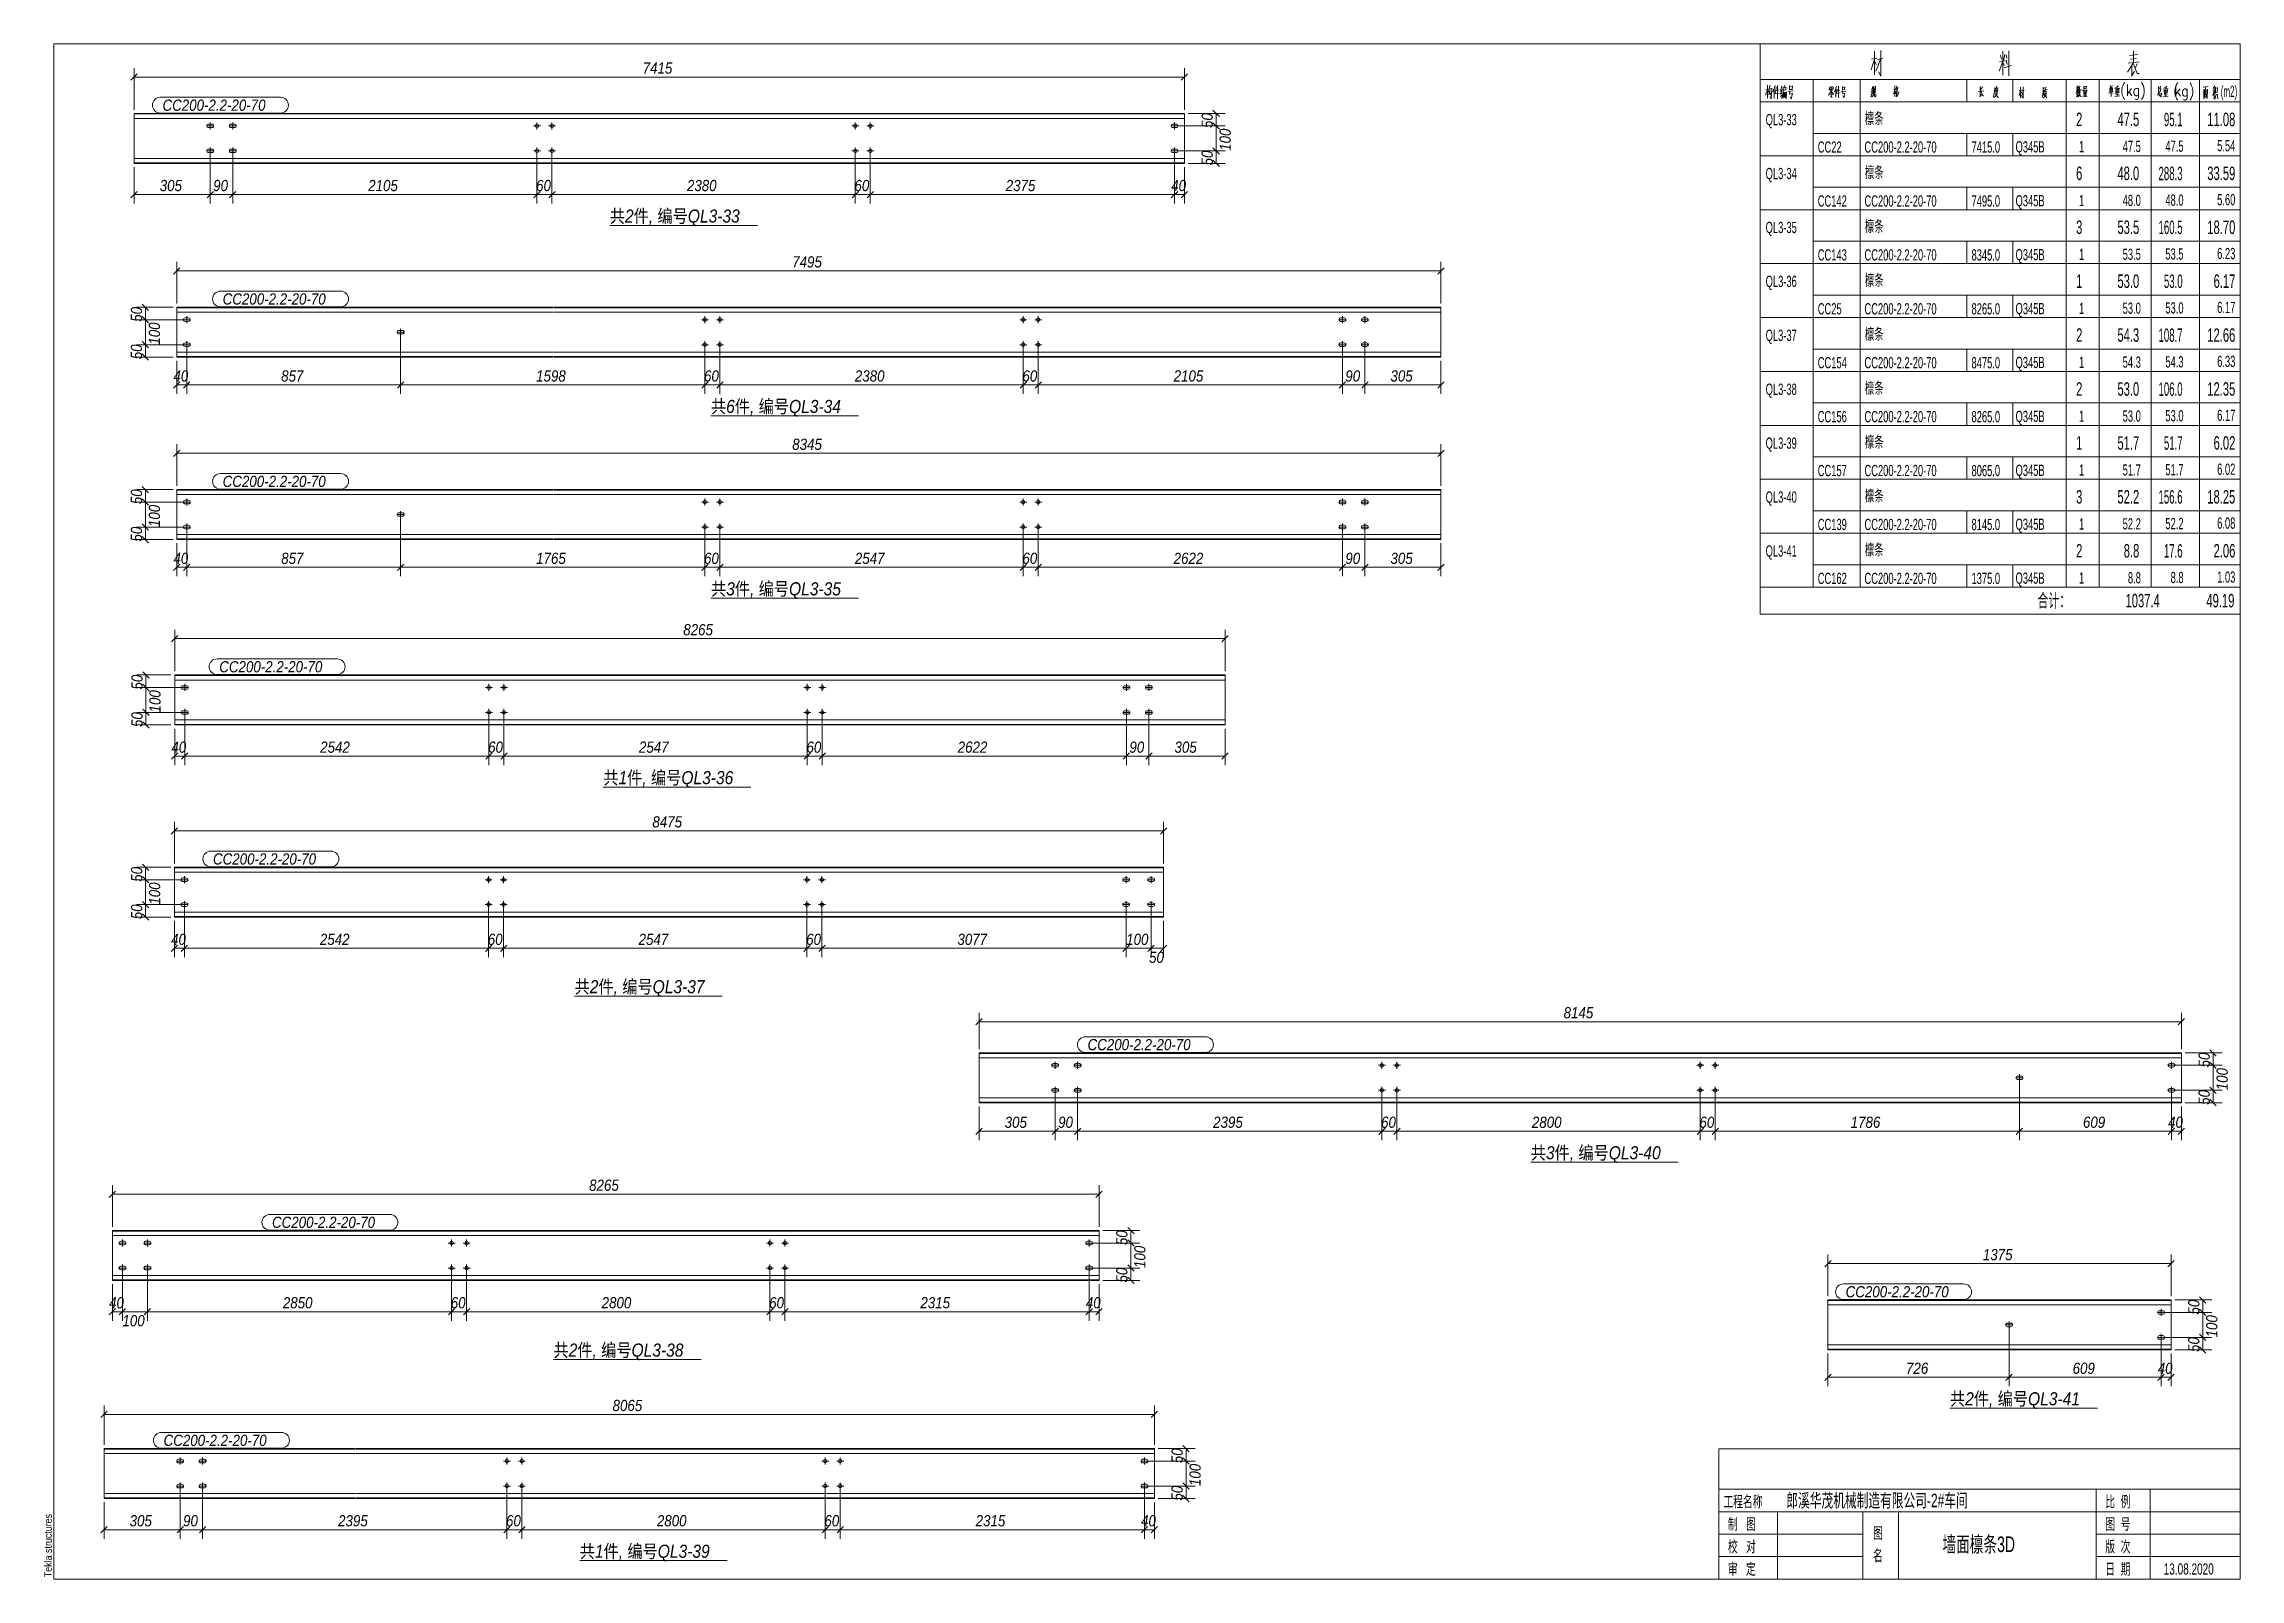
# Model space of a CAD drawing. Extents: x 857 to 4439, y -1249 to 4637.
# Drawn here: x 2654 to 3241, y 2701 to 3111 of the extents above; entities that cross this region are included whole.
import ezdxf

# ---------------------------------------------------------------- set-up
doc = ezdxf.new("R2010")
doc.units = 0
doc.header["$LTSCALE"] = 1000
doc.header["$MEASUREMENT"] = 0
doc.linetypes.add('XKITLINE00', pattern=[0])
doc.linetypes.add('XKITLINE02', pattern=[4, 2, -2])
for name, color, linetype, lineweight in [('Bolt', 7, 'Continuous', 0), ('DrawingSheet', 5, 'Continuous', 0), ('OtherObjectType', 1, 'Continuous', 0), ('Part', 2, 'Continuous', 0), ('PartMark', 3, 'Continuous', 0), ('Z-DIMENSIONS', 1, 'Continuous', 0)]:
    doc.layers.add(name, color=color, linetype=linetype, lineweight=lineweight)
doc.styles.add('Arial', font='arial.ttf')
doc.styles.add('Arial Italic', font='ariali.ttf')
doc.styles.add('宋体', font='arial.ttf')

# ---------------------------------------------------------------- blocks, each defined once
blk = doc.blocks.new('墙面檩条3D')
at = {"layer": 'Bolt', "color": 3, "linetype": 'XKITLINE00', "lineweight": 0}
for p, q in [((45.93, 393.29), (45.89, 393.11)), ((45.89, 393.11), (45.89, 393.11)), ((45.89, 393.11), (45.93, 392.93)), ((47.76, 393.11), (45.89, 393.11)), ((46.03, 393.44), (45.93, 393.29)), ((46.18, 393.54), (46.03, 393.44)), ((46.36, 393.58), (46.18, 393.54)), ((47.29, 393.58), (46.36, 393.58)), ((46.83, 394.04), (46.83, 392.18)), ((47.47, 393.54), (47.29, 393.58)), ((47.62, 393.44), (47.47, 393.54)), ((47.72, 393.29), (47.62, 393.44)), ((47.76, 393.11), (47.72, 393.29)), ((47.72, 392.93), (47.76, 393.11)), ((47.76, 393.11), (47.76, 393.11)), ((51.93, 393.29), (51.89, 393.11)), ((51.89, 393.11), (51.89, 393.11)), ((51.89, 393.11), (51.93, 392.93)), ((53.76, 393.11), (51.89, 393.11)), ((52.03, 393.44), (51.93, 393.29)), ((52.18, 393.54), (52.03, 393.44)), ((52.36, 393.58), (52.18, 393.54)), ((53.29, 393.58), (52.36, 393.58)), ((52.83, 394.04), (52.83, 392.18)), ((53.47, 393.54), (53.29, 393.58)), ((53.62, 393.44), (53.47, 393.54)), ((53.72, 393.29), (53.62, 393.44)), ((53.76, 393.11), (53.72, 393.29)), ((53.72, 392.93), (53.76, 393.11)), ((53.76, 393.11), (53.76, 393.11)), ((133.15, 393.11), (135.02, 393.11)), ((134.09, 392.18), (134.09, 394.04)), ((137.15, 393.11), (139.02, 393.11)), ((138.09, 392.18), (138.09, 394.04)), ((218.19, 393.11), (220.05, 393.11)), ((219.12, 392.18), (219.12, 394.04)), ((222.19, 393.11), (224.05, 393.11)), ((223.12, 392.18), (223.12, 394.04)), ((303.48, 393.29), (303.45, 393.11)), ((303.45, 393.11), (303.45, 393.11)), ((303.45, 393.11), (303.48, 392.93)), ((303.45, 393.11), (305.31, 393.11)), ((303.58, 393.44), (303.48, 393.29)), ((303.73, 393.54), (303.58, 393.44)), ((303.91, 393.58), (303.73, 393.54)), ((304.85, 393.58), (303.91, 393.58)), ((304.38, 392.18), (304.38, 394.04)), ((305.02, 393.54), (304.85, 393.58)), ((305.18, 393.44), (305.02, 393.54)), ((305.28, 393.29), (305.18, 393.44)), ((305.31, 393.11), (305.28, 393.29)), ((305.28, 392.93), (305.31, 393.11)), ((305.31, 393.11), (305.31, 393.11)), ((45.93, 392.93), (46.03, 392.78)), ((46.03, 392.78), (46.18, 392.68)), ((46.18, 392.68), (46.36, 392.64)), ((46.36, 392.64), (47.29, 392.64)), ((46.83, 387.38), (46.83, 385.51)), ((47.29, 392.64), (47.47, 392.68)), ((47.47, 392.68), (47.62, 392.78)), ((47.62, 392.78), (47.72, 392.93)), ((51.93, 392.93), (52.03, 392.78)), ((52.03, 392.78), (52.18, 392.68)), ((52.18, 392.68), (52.36, 392.64)), ((52.36, 392.64), (53.29, 392.64)), ((52.83, 387.38), (52.83, 385.51)), ((53.29, 392.64), (53.47, 392.68)), ((53.47, 392.68), (53.62, 392.78)), ((53.62, 392.78), (53.72, 392.93)), ((134.09, 385.51), (134.09, 387.38)), ((138.09, 385.51), (138.09, 387.38)), ((219.12, 385.51), (219.12, 387.38)), ((223.12, 385.51), (223.12, 387.38)), ((303.48, 392.93), (303.58, 392.78)), ((303.58, 392.78), (303.73, 392.68)), ((303.73, 392.68), (303.91, 392.64)), ((303.91, 392.64), (304.85, 392.64)), ((304.38, 385.51), (304.38, 387.38)), ((304.85, 392.64), (305.02, 392.68)), ((305.02, 392.68), (305.18, 392.78)), ((305.18, 392.78), (305.28, 392.93)), ((45.93, 386.62), (45.89, 386.44)), ((45.89, 386.44), (45.89, 386.44)), ((45.89, 386.44), (45.93, 386.26)), ((47.76, 386.44), (45.89, 386.44)), ((46.03, 386.77), (45.93, 386.62)), ((45.93, 386.26), (46.03, 386.11)), ((46.18, 386.87), (46.03, 386.77)), ((46.03, 386.11), (46.18, 386.01)), ((46.36, 386.91), (46.18, 386.87)), ((46.18, 386.01), (46.36, 385.98)), ((47.29, 386.91), (46.36, 386.91)), ((46.36, 385.98), (47.29, 385.98)), ((47.47, 386.87), (47.29, 386.91)), ((47.29, 385.98), (47.47, 386.01)), ((47.62, 386.77), (47.47, 386.87)), ((47.47, 386.01), (47.62, 386.11)), ((47.72, 386.62), (47.62, 386.77)), ((47.62, 386.11), (47.72, 386.26)), ((47.76, 386.44), (47.72, 386.62)), ((47.72, 386.26), (47.76, 386.44)), ((47.76, 386.44), (47.76, 386.44)), ((51.93, 386.62), (51.89, 386.44)), ((51.89, 386.44), (51.89, 386.44)), ((51.89, 386.44), (51.93, 386.26)), ((53.76, 386.44), (51.89, 386.44)), ((52.03, 386.77), (51.93, 386.62)), ((51.93, 386.26), (52.03, 386.11)), ((52.18, 386.87), (52.03, 386.77)), ((52.03, 386.11), (52.18, 386.01)), ((52.36, 386.91), (52.18, 386.87)), ((52.18, 386.01), (52.36, 385.98)), ((53.29, 386.91), (52.36, 386.91)), ((52.36, 385.98), (53.29, 385.98)), ((53.47, 386.87), (53.29, 386.91)), ((53.29, 385.98), (53.47, 386.01)), ((53.62, 386.77), (53.47, 386.87)), ((53.47, 386.01), (53.62, 386.11)), ((53.72, 386.62), (53.62, 386.77)), ((53.62, 386.11), (53.72, 386.26)), ((53.76, 386.44), (53.72, 386.62)), ((53.72, 386.26), (53.76, 386.44)), ((53.76, 386.44), (53.76, 386.44)), ((133.15, 386.44), (135.02, 386.44)), ((137.15, 386.44), (139.02, 386.44)), ((218.19, 386.44), (220.05, 386.44)), ((222.19, 386.44), (224.05, 386.44)), ((303.48, 386.62), (303.45, 386.44)), ((303.45, 386.44), (303.45, 386.44)), ((303.45, 386.44), (303.48, 386.26)), ((303.45, 386.44), (305.31, 386.44)), ((303.58, 386.77), (303.48, 386.62)), ((303.48, 386.26), (303.58, 386.11)), ((303.73, 386.87), (303.58, 386.77)), ((303.58, 386.11), (303.73, 386.01)), ((303.91, 386.91), (303.73, 386.87)), ((303.73, 386.01), (303.91, 385.98)), ((304.85, 386.91), (303.91, 386.91)), ((303.91, 385.98), (304.85, 385.98)), ((305.02, 386.87), (304.85, 386.91)), ((304.85, 385.98), (305.02, 386.01)), ((305.18, 386.77), (305.02, 386.87)), ((305.02, 386.01), (305.18, 386.11)), ((305.28, 386.62), (305.18, 386.77)), ((305.18, 386.11), (305.28, 386.26)), ((305.31, 386.44), (305.28, 386.62)), ((305.28, 386.26), (305.31, 386.44)), ((305.31, 386.44), (305.31, 386.44)), ((39.65, 341.53), (39.61, 341.35)), ((39.61, 341.35), (39.61, 341.35)), ((39.61, 341.35), (39.65, 341.17)), ((41.48, 341.35), (39.61, 341.35)), ((39.75, 341.68), (39.65, 341.53)), ((39.65, 341.17), (39.75, 341.02)), ((39.9, 341.78), (39.75, 341.68)), ((39.75, 341.02), (39.9, 340.92)), ((40.08, 341.82), (39.9, 341.78)), ((39.9, 340.92), (40.08, 340.88)), ((41.01, 341.82), (40.08, 341.82)), ((40.08, 340.88), (41.01, 340.88)), ((40.54, 342.28), (40.54, 340.42)), ((41.19, 341.78), (41.01, 341.82)), ((41.01, 340.88), (41.19, 340.92)), ((41.34, 341.68), (41.19, 341.78)), ((41.19, 340.92), (41.34, 341.02)), ((41.44, 341.53), (41.34, 341.68)), ((41.34, 341.02), (41.44, 341.17)), ((41.48, 341.35), (41.44, 341.53)), ((41.44, 341.17), (41.48, 341.35)), ((41.48, 341.35), (41.48, 341.35)), ((178, 341.35), (179.87, 341.35)), ((178.94, 340.42), (178.94, 342.28)), ((182, 341.35), (183.87, 341.35)), ((182.94, 340.42), (182.94, 342.28)), ((263.04, 341.35), (264.9, 341.35)), ((263.97, 340.42), (263.97, 342.28)), ((267.04, 341.35), (268.9, 341.35)), ((267.97, 340.42), (267.97, 342.28)), ((348.33, 341.53), (348.3, 341.35)), ((348.3, 341.35), (348.3, 341.35)), ((348.3, 341.35), (348.33, 341.17)), ((350.16, 341.35), (348.3, 341.35)), ((348.43, 341.68), (348.33, 341.53)), ((348.33, 341.17), (348.43, 341.02)), ((348.58, 341.78), (348.43, 341.68)), ((348.43, 341.02), (348.58, 340.92)), ((348.76, 341.82), (348.58, 341.78)), ((348.58, 340.92), (348.76, 340.88)), ((349.7, 341.82), (348.76, 341.82)), ((348.76, 340.88), (349.7, 340.88)), ((349.23, 342.28), (349.23, 340.42)), ((349.88, 341.78), (349.7, 341.82)), ((349.7, 340.88), (349.88, 340.92)), ((350.03, 341.68), (349.88, 341.78)), ((349.88, 340.92), (350.03, 341.02)), ((350.13, 341.53), (350.03, 341.68)), ((350.03, 341.02), (350.13, 341.17)), ((350.16, 341.35), (350.13, 341.53)), ((350.13, 341.17), (350.16, 341.35)), ((350.16, 341.35), (350.16, 341.35)), ((354.33, 341.53), (354.3, 341.35)), ((354.3, 341.35), (354.3, 341.35)), ((354.3, 341.35), (354.33, 341.17)), ((356.16, 341.35), (354.3, 341.35)), ((354.43, 341.68), (354.33, 341.53)), ((354.33, 341.17), (354.43, 341.02)), ((354.58, 341.78), (354.43, 341.68)), ((354.43, 341.02), (354.58, 340.92)), ((354.76, 341.82), (354.58, 341.78)), ((354.58, 340.92), (354.76, 340.88)), ((355.7, 341.82), (354.76, 341.82)), ((354.76, 340.88), (355.7, 340.88)), ((355.23, 342.28), (355.23, 340.42)), ((355.88, 341.78), (355.7, 341.82)), ((355.7, 340.88), (355.88, 340.92)), ((356.03, 341.68), (355.88, 341.78)), ((355.88, 340.92), (356.03, 341.02)), ((356.13, 341.53), (356.03, 341.68)), ((356.03, 341.02), (356.13, 341.17)), ((356.16, 341.35), (356.13, 341.53)), ((356.13, 341.17), (356.16, 341.35)), ((356.16, 341.35), (356.16, 341.35)), ((39.65, 334.86), (39.61, 334.68)), ((39.61, 334.68), (39.61, 334.68)), ((39.61, 334.68), (39.65, 334.5)), ((41.48, 334.68), (39.61, 334.68)), ((39.75, 335.01), (39.65, 334.86)), ((39.65, 334.5), (39.75, 334.35)), ((39.9, 335.11), (39.75, 335.01)), ((40.08, 335.15), (39.9, 335.11)), ((41.01, 335.15), (40.08, 335.15)), ((40.54, 335.62), (40.54, 333.75)), ((41.19, 335.11), (41.01, 335.15)), ((41.34, 335.01), (41.19, 335.11)), ((41.44, 334.86), (41.34, 335.01)), ((41.34, 334.35), (41.44, 334.5)), ((41.48, 334.68), (41.44, 334.86)), ((41.44, 334.5), (41.48, 334.68)), ((41.48, 334.68), (41.48, 334.68)), ((96.78, 338.2), (96.74, 338.02)), ((96.74, 338.02), (96.74, 338.02)), ((96.74, 338.02), (96.78, 337.84)), ((98.61, 338.02), (96.74, 338.02)), ((96.88, 338.35), (96.78, 338.2)), ((96.78, 337.84), (96.88, 337.69)), ((97.03, 338.45), (96.88, 338.35)), ((96.88, 337.69), (97.03, 337.59)), ((97.21, 338.48), (97.03, 338.45)), ((97.03, 337.59), (97.21, 337.55)), ((98.14, 338.48), (97.21, 338.48)), ((97.21, 337.55), (98.14, 337.55)), ((97.68, 338.95), (97.68, 337.08)), ((98.32, 338.45), (98.14, 338.48)), ((98.14, 337.55), (98.32, 337.59)), ((98.47, 338.35), (98.32, 338.45)), ((98.32, 337.59), (98.47, 337.69)), ((98.58, 338.2), (98.47, 338.35)), ((98.47, 337.69), (98.58, 337.84)), ((98.61, 338.02), (98.58, 338.2)), ((98.58, 337.84), (98.61, 338.02)), ((98.61, 338.02), (98.61, 338.02)), ((178, 334.68), (179.87, 334.68)), ((178.94, 333.75), (178.94, 335.62)), ((182, 334.68), (183.87, 334.68)), ((182.94, 333.75), (182.94, 335.62)), ((263.04, 334.68), (264.9, 334.68)), ((263.97, 333.75), (263.97, 335.62)), ((267.04, 334.68), (268.9, 334.68)), ((267.97, 333.75), (267.97, 335.62)), ((348.33, 334.86), (348.3, 334.68)), ((348.3, 334.68), (348.3, 334.68)), ((348.3, 334.68), (348.33, 334.5)), ((350.16, 334.68), (348.3, 334.68)), ((348.43, 335.01), (348.33, 334.86)), ((348.33, 334.5), (348.43, 334.35)), ((348.58, 335.11), (348.43, 335.01)), ((348.76, 335.15), (348.58, 335.11)), ((349.7, 335.15), (348.76, 335.15)), ((349.23, 335.62), (349.23, 333.75)), ((349.88, 335.11), (349.7, 335.15)), ((350.03, 335.01), (349.88, 335.11)), ((350.13, 334.86), (350.03, 335.01)), ((350.03, 334.35), (350.13, 334.5)), ((350.16, 334.68), (350.13, 334.86)), ((350.13, 334.5), (350.16, 334.68)), ((350.16, 334.68), (350.16, 334.68)), ((354.33, 334.86), (354.3, 334.68)), ((354.3, 334.68), (354.3, 334.68)), ((354.3, 334.68), (354.33, 334.5)), ((356.16, 334.68), (354.3, 334.68)), ((354.43, 335.01), (354.33, 334.86)), ((354.33, 334.5), (354.43, 334.35)), ((354.58, 335.11), (354.43, 335.01)), ((354.76, 335.15), (354.58, 335.11)), ((355.7, 335.15), (354.76, 335.15)), ((355.23, 335.62), (355.23, 333.75)), ((355.88, 335.11), (355.7, 335.15)), ((356.03, 335.01), (355.88, 335.11)), ((356.13, 334.86), (356.03, 335.01)), ((356.03, 334.35), (356.13, 334.5)), ((356.16, 334.68), (356.13, 334.86)), ((356.13, 334.5), (356.16, 334.68)), ((356.16, 334.68), (356.16, 334.68)), ((39.75, 334.35), (39.9, 334.25)), ((39.9, 334.25), (40.08, 334.22)), ((40.08, 334.22), (41.01, 334.22)), ((41.01, 334.22), (41.19, 334.25)), ((41.19, 334.25), (41.34, 334.35)), ((348.43, 334.35), (348.58, 334.25)), ((348.58, 334.25), (348.76, 334.22)), ((348.76, 334.22), (349.7, 334.22)), ((349.7, 334.22), (349.88, 334.25)), ((349.88, 334.25), (350.03, 334.35)), ((354.43, 334.35), (354.58, 334.25)), ((354.58, 334.25), (354.76, 334.22)), ((354.76, 334.22), (355.7, 334.22)), ((355.7, 334.22), (355.88, 334.25)), ((355.88, 334.25), (356.03, 334.35)), ((40.54, 293.57), (40.54, 291.71)), ((178.94, 291.71), (178.94, 293.57)), ((182.94, 291.71), (182.94, 293.57)), ((263.97, 291.71), (263.97, 293.57)), ((267.97, 291.71), (267.97, 293.57)), ((349.23, 293.57), (349.23, 291.71)), ((355.23, 293.57), (355.23, 291.71)), ((39.65, 292.82), (39.61, 292.64)), ((39.61, 292.64), (39.61, 292.64)), ((39.61, 292.64), (39.65, 292.46)), ((41.48, 292.64), (39.61, 292.64)), ((39.75, 292.97), (39.65, 292.82)), ((39.65, 292.46), (39.75, 292.31)), ((39.9, 293.07), (39.75, 292.97)), ((39.75, 292.31), (39.9, 292.21)), ((40.08, 293.11), (39.9, 293.07)), ((39.9, 292.21), (40.08, 292.17)), ((41.01, 293.11), (40.08, 293.11)), ((40.08, 292.17), (41.01, 292.17)), ((41.19, 293.07), (41.01, 293.11)), ((41.01, 292.17), (41.19, 292.21)), ((41.34, 292.97), (41.19, 293.07)), ((41.19, 292.21), (41.34, 292.31)), ((41.44, 292.82), (41.34, 292.97)), ((41.34, 292.31), (41.44, 292.46)), ((41.48, 292.64), (41.44, 292.82)), ((41.44, 292.46), (41.48, 292.64)), ((41.48, 292.64), (41.48, 292.64)), ((96.78, 289.48), (96.74, 289.31)), ((96.74, 289.31), (96.74, 289.31)), ((96.74, 289.31), (96.78, 289.13)), ((98.61, 289.31), (96.74, 289.31)), ((96.88, 289.64), (96.78, 289.48)), ((96.78, 289.13), (96.88, 288.98)), ((97.03, 289.74), (96.88, 289.64)), ((96.88, 288.98), (97.03, 288.87)), ((97.21, 289.77), (97.03, 289.74)), ((97.03, 288.87), (97.21, 288.84)), ((98.14, 289.77), (97.21, 289.77)), ((97.21, 288.84), (98.14, 288.84)), ((97.68, 290.24), (97.68, 288.37)), ((98.32, 289.74), (98.14, 289.77)), ((98.14, 288.84), (98.32, 288.87)), ((98.47, 289.64), (98.32, 289.74)), ((98.32, 288.87), (98.47, 288.98)), ((98.58, 289.48), (98.47, 289.64)), ((98.47, 288.98), (98.58, 289.13)), ((98.61, 289.31), (98.58, 289.48)), ((98.58, 289.13), (98.61, 289.31)), ((98.61, 289.31), (98.61, 289.31)), ((178, 292.64), (179.87, 292.64)), ((182, 292.64), (183.87, 292.64)), ((263.04, 292.64), (264.9, 292.64)), ((267.04, 292.64), (268.9, 292.64)), ((348.33, 292.82), (348.3, 292.64)), ((348.3, 292.64), (348.3, 292.64)), ((348.3, 292.64), (348.33, 292.46)), ((350.16, 292.64), (348.3, 292.64)), ((348.43, 292.97), (348.33, 292.82)), ((348.33, 292.46), (348.43, 292.31)), ((348.58, 293.07), (348.43, 292.97)), ((348.43, 292.31), (348.58, 292.21)), ((348.76, 293.11), (348.58, 293.07)), ((348.58, 292.21), (348.76, 292.17)), ((349.7, 293.11), (348.76, 293.11)), ((348.76, 292.17), (349.7, 292.17)), ((349.88, 293.07), (349.7, 293.11)), ((349.7, 292.17), (349.88, 292.21)), ((350.03, 292.97), (349.88, 293.07)), ((349.88, 292.21), (350.03, 292.31)), ((350.13, 292.82), (350.03, 292.97)), ((350.03, 292.31), (350.13, 292.46)), ((350.16, 292.64), (350.13, 292.82)), ((350.13, 292.46), (350.16, 292.64)), ((350.16, 292.64), (350.16, 292.64)), ((354.33, 292.82), (354.3, 292.64)), ((354.3, 292.64), (354.3, 292.64)), ((354.3, 292.64), (354.33, 292.46)), ((356.16, 292.64), (354.3, 292.64)), ((354.43, 292.97), (354.33, 292.82)), ((354.33, 292.46), (354.43, 292.31)), ((354.58, 293.07), (354.43, 292.97)), ((354.43, 292.31), (354.58, 292.21)), ((354.76, 293.11), (354.58, 293.07)), ((354.58, 292.21), (354.76, 292.17)), ((355.7, 293.11), (354.76, 293.11)), ((354.76, 292.17), (355.7, 292.17)), ((355.88, 293.07), (355.7, 293.11)), ((355.7, 292.17), (355.88, 292.21)), ((356.03, 292.97), (355.88, 293.07)), ((355.88, 292.21), (356.03, 292.31)), ((356.13, 292.82), (356.03, 292.97)), ((356.03, 292.31), (356.13, 292.46)), ((356.16, 292.64), (356.13, 292.82)), ((356.13, 292.46), (356.16, 292.64)), ((356.16, 292.64), (356.16, 292.64)), ((39.65, 286.15), (39.61, 285.97)), ((39.61, 285.97), (39.61, 285.97)), ((39.61, 285.97), (39.65, 285.79)), ((41.48, 285.97), (39.61, 285.97)), ((39.75, 286.3), (39.65, 286.15)), ((39.65, 285.79), (39.75, 285.64)), ((39.9, 286.4), (39.75, 286.3)), ((39.75, 285.64), (39.9, 285.54)), ((40.08, 286.44), (39.9, 286.4)), ((39.9, 285.54), (40.08, 285.51)), ((41.01, 286.44), (40.08, 286.44)), ((40.08, 285.51), (41.01, 285.51)), ((40.54, 286.91), (40.54, 285.04)), ((41.19, 286.4), (41.01, 286.44)), ((41.01, 285.51), (41.19, 285.54)), ((41.34, 286.3), (41.19, 286.4)), ((41.19, 285.54), (41.34, 285.64)), ((41.44, 286.15), (41.34, 286.3)), ((41.34, 285.64), (41.44, 285.79)), ((41.48, 285.97), (41.44, 286.15)), ((41.44, 285.79), (41.48, 285.97)), ((41.48, 285.97), (41.48, 285.97)), ((178, 285.97), (179.87, 285.97)), ((178.94, 285.04), (178.94, 286.91)), ((182, 285.97), (183.87, 285.97)), ((182.94, 285.04), (182.94, 286.91)), ((263.04, 285.97), (264.9, 285.97)), ((263.97, 285.04), (263.97, 286.91)), ((267.04, 285.97), (268.9, 285.97)), ((267.97, 285.04), (267.97, 286.91)), ((348.33, 286.15), (348.3, 285.97)), ((348.3, 285.97), (348.3, 285.97)), ((348.3, 285.97), (348.33, 285.79)), ((350.16, 285.97), (348.3, 285.97)), ((348.43, 286.3), (348.33, 286.15)), ((348.33, 285.79), (348.43, 285.64)), ((348.58, 286.4), (348.43, 286.3)), ((348.43, 285.64), (348.58, 285.54)), ((348.76, 286.44), (348.58, 286.4)), ((348.58, 285.54), (348.76, 285.51)), ((349.7, 286.44), (348.76, 286.44)), ((348.76, 285.51), (349.7, 285.51)), ((349.23, 286.91), (349.23, 285.04)), ((349.88, 286.4), (349.7, 286.44)), ((349.7, 285.51), (349.88, 285.54)), ((350.03, 286.3), (349.88, 286.4)), ((349.88, 285.54), (350.03, 285.64)), ((350.13, 286.15), (350.03, 286.3)), ((350.03, 285.64), (350.13, 285.79)), ((350.16, 285.97), (350.13, 286.15)), ((350.13, 285.79), (350.16, 285.97)), ((350.16, 285.97), (350.16, 285.97)), ((354.33, 286.15), (354.3, 285.97)), ((354.3, 285.97), (354.3, 285.97)), ((354.3, 285.97), (354.33, 285.79)), ((356.16, 285.97), (354.3, 285.97)), ((354.43, 286.3), (354.33, 286.15)), ((354.33, 285.79), (354.43, 285.64)), ((354.58, 286.4), (354.43, 286.3)), ((354.43, 285.64), (354.58, 285.54)), ((354.76, 286.44), (354.58, 286.4)), ((354.58, 285.54), (354.76, 285.51)), ((355.7, 286.44), (354.76, 286.44)), ((354.76, 285.51), (355.7, 285.51)), ((355.23, 286.91), (355.23, 285.04)), ((355.88, 286.4), (355.7, 286.44)), ((355.7, 285.51), (355.88, 285.54)), ((356.03, 286.3), (355.88, 286.4)), ((355.88, 285.54), (356.03, 285.64)), ((356.13, 286.15), (356.03, 286.3)), ((356.03, 285.64), (356.13, 285.79)), ((356.16, 285.97), (356.13, 286.15)), ((356.13, 285.79), (356.16, 285.97)), ((356.16, 285.97), (356.16, 285.97)), ((39.1, 243.3), (39.07, 243.12)), ((39.07, 243.12), (39.07, 243.12)), ((39.07, 243.12), (39.1, 242.94)), ((39.07, 243.12), (40.93, 243.12)), ((39.2, 243.45), (39.1, 243.3)), ((39.1, 242.94), (39.2, 242.79)), ((39.36, 243.55), (39.2, 243.45)), ((39.2, 242.79), (39.36, 242.69)), ((39.53, 243.59), (39.36, 243.55)), ((39.36, 242.69), (39.53, 242.66)), ((40.47, 243.59), (39.53, 243.59)), ((39.53, 242.66), (40.47, 242.66)), ((40, 242.19), (40, 244.06)), ((40.65, 243.55), (40.47, 243.59)), ((40.47, 242.66), (40.65, 242.69)), ((40.8, 243.45), (40.65, 243.55)), ((40.65, 242.69), (40.8, 242.79)), ((40.9, 243.3), (40.8, 243.45)), ((40.8, 242.79), (40.9, 242.94)), ((40.93, 243.12), (40.9, 243.3)), ((40.9, 242.94), (40.93, 243.12)), ((40.93, 243.12), (40.93, 243.12)), ((120.33, 243.12), (122.19, 243.12)), ((121.26, 242.19), (121.26, 244.06)), ((124.33, 243.12), (126.19, 243.12)), ((125.26, 242.19), (125.26, 244.06)), ((205.36, 243.12), (207.23, 243.12)), ((206.29, 242.19), (206.29, 244.06)), ((209.36, 243.12), (211.23, 243.12)), ((210.29, 242.19), (210.29, 244.06)), ((290.66, 243.3), (290.62, 243.12)), ((290.62, 243.12), (290.62, 243.12)), ((290.62, 243.12), (290.66, 242.94)), ((292.49, 243.12), (290.62, 243.12)), ((290.76, 243.45), (290.66, 243.3)), ((290.66, 242.94), (290.76, 242.79)), ((290.91, 243.55), (290.76, 243.45)), ((290.76, 242.79), (290.91, 242.69)), ((291.09, 243.59), (290.91, 243.55)), ((290.91, 242.69), (291.09, 242.66)), ((292.02, 243.59), (291.09, 243.59)), ((291.09, 242.66), (292.02, 242.66)), ((291.55, 244.06), (291.55, 242.19)), ((292.2, 243.55), (292.02, 243.59)), ((292.02, 242.66), (292.2, 242.69)), ((292.35, 243.45), (292.2, 243.55)), ((292.2, 242.69), (292.35, 242.79)), ((292.45, 243.3), (292.35, 243.45)), ((292.35, 242.79), (292.45, 242.94)), ((292.49, 243.12), (292.45, 243.3)), ((292.45, 242.94), (292.49, 243.12)), ((292.49, 243.12), (292.49, 243.12)), ((296.66, 243.3), (296.62, 243.12)), ((296.62, 243.12), (296.62, 243.12)), ((296.62, 243.12), (296.66, 242.94)), ((298.49, 243.12), (296.62, 243.12)), ((296.76, 243.45), (296.66, 243.3)), ((296.66, 242.94), (296.76, 242.79)), ((296.91, 243.55), (296.76, 243.45)), ((296.76, 242.79), (296.91, 242.69)), ((297.09, 243.59), (296.91, 243.55)), ((296.91, 242.69), (297.09, 242.66)), ((298.02, 243.59), (297.09, 243.59)), ((297.09, 242.66), (298.02, 242.66)), ((297.55, 244.06), (297.55, 242.19)), ((298.2, 243.55), (298.02, 243.59)), ((298.02, 242.66), (298.2, 242.69)), ((298.35, 243.45), (298.2, 243.55)), ((298.2, 242.69), (298.35, 242.79)), ((298.45, 243.3), (298.35, 243.45)), ((298.35, 242.79), (298.45, 242.94)), ((298.49, 243.12), (298.45, 243.3)), ((298.45, 242.94), (298.49, 243.12)), ((298.49, 243.12), (298.49, 243.12)), ((39.1, 236.63), (39.07, 236.46)), ((39.07, 236.46), (39.07, 236.46)), ((39.07, 236.46), (39.1, 236.28)), ((39.07, 236.46), (40.93, 236.46)), ((39.2, 236.79), (39.1, 236.63)), ((39.1, 236.28), (39.2, 236.13)), ((39.36, 236.89), (39.2, 236.79)), ((39.2, 236.13), (39.36, 236.02)), ((39.53, 236.92), (39.36, 236.89)), ((39.36, 236.02), (39.53, 235.99)), ((40.47, 236.92), (39.53, 236.92)), ((39.53, 235.99), (40.47, 235.99)), ((40, 235.52), (40, 237.39)), ((40.65, 236.89), (40.47, 236.92)), ((40.47, 235.99), (40.65, 236.02)), ((40.8, 236.79), (40.65, 236.89)), ((40.65, 236.02), (40.8, 236.13)), ((40.9, 236.63), (40.8, 236.79)), ((40.8, 236.13), (40.9, 236.28)), ((40.93, 236.46), (40.9, 236.63)), ((40.9, 236.28), (40.93, 236.46)), ((40.93, 236.46), (40.93, 236.46)), ((120.33, 236.46), (122.19, 236.46)), ((121.26, 235.52), (121.26, 237.39)), ((124.33, 236.46), (126.19, 236.46)), ((125.26, 235.52), (125.26, 237.39)), ((205.36, 236.46), (207.23, 236.46)), ((206.29, 235.52), (206.29, 237.39)), ((209.36, 236.46), (211.23, 236.46)), ((210.29, 235.52), (210.29, 237.39)), ((290.66, 236.63), (290.62, 236.46)), ((290.62, 236.46), (290.62, 236.46)), ((290.62, 236.46), (290.66, 236.28)), ((292.49, 236.46), (290.62, 236.46)), ((290.76, 236.79), (290.66, 236.63)), ((290.66, 236.28), (290.76, 236.13)), ((290.91, 236.89), (290.76, 236.79)), ((290.76, 236.13), (290.91, 236.02)), ((291.09, 236.92), (290.91, 236.89)), ((290.91, 236.02), (291.09, 235.99)), ((292.02, 236.92), (291.09, 236.92)), ((291.09, 235.99), (292.02, 235.99)), ((291.55, 237.39), (291.55, 235.52)), ((292.2, 236.89), (292.02, 236.92)), ((292.02, 235.99), (292.2, 236.02)), ((292.35, 236.79), (292.2, 236.89)), ((292.2, 236.02), (292.35, 236.13)), ((292.45, 236.63), (292.35, 236.79)), ((292.35, 236.13), (292.45, 236.28)), ((292.49, 236.46), (292.45, 236.63)), ((292.45, 236.28), (292.49, 236.46)), ((292.49, 236.46), (292.49, 236.46)), ((296.66, 236.63), (296.62, 236.46)), ((296.62, 236.46), (296.62, 236.46)), ((296.62, 236.46), (296.66, 236.28)), ((298.49, 236.46), (296.62, 236.46)), ((296.76, 236.79), (296.66, 236.63)), ((296.66, 236.28), (296.76, 236.13)), ((296.91, 236.89), (296.76, 236.79)), ((296.76, 236.13), (296.91, 236.02)), ((297.09, 236.92), (296.91, 236.89)), ((296.91, 236.02), (297.09, 235.99)), ((298.02, 236.92), (297.09, 236.92)), ((297.09, 235.99), (298.02, 235.99)), ((297.55, 237.39), (297.55, 235.52)), ((298.2, 236.89), (298.02, 236.92)), ((298.02, 235.99), (298.2, 236.02)), ((298.35, 236.79), (298.2, 236.89)), ((298.2, 236.02), (298.35, 236.13)), ((298.45, 236.63), (298.35, 236.79)), ((298.35, 236.13), (298.45, 236.28)), ((298.49, 236.46), (298.45, 236.63)), ((298.45, 236.28), (298.49, 236.46)), ((298.49, 236.46), (298.49, 236.46)), ((39.02, 191.97), (38.99, 191.79)), ((38.99, 191.79), (38.99, 191.79)), ((38.99, 191.79), (39.02, 191.61)), ((38.99, 191.79), (40.85, 191.79)), ((39.12, 192.12), (39.02, 191.97)), ((39.02, 191.61), (39.12, 191.46)), ((39.27, 192.22), (39.12, 192.12)), ((39.12, 191.46), (39.27, 191.36)), ((39.45, 192.26), (39.27, 192.22)), ((39.27, 191.36), (39.45, 191.32)), ((40.39, 192.26), (39.45, 192.26)), ((39.45, 191.32), (40.39, 191.32)), ((39.92, 190.86), (39.92, 192.72)), ((40.56, 192.22), (40.39, 192.26)), ((40.39, 191.32), (40.56, 191.36)), ((40.72, 192.12), (40.56, 192.22)), ((40.56, 191.36), (40.72, 191.46)), ((40.82, 191.97), (40.72, 192.12)), ((40.72, 191.46), (40.82, 191.61)), ((40.85, 191.79), (40.82, 191.97)), ((40.82, 191.61), (40.85, 191.79)), ((40.85, 191.79), (40.85, 191.79)), ((120.25, 191.79), (122.11, 191.79)), ((121.18, 190.86), (121.18, 192.72)), ((124.25, 191.79), (126.11, 191.79)), ((125.18, 190.86), (125.18, 192.72)), ((205.28, 191.79), (207.15, 191.79)), ((206.21, 190.86), (206.21, 192.72)), ((209.28, 191.79), (211.15, 191.79)), ((210.21, 190.86), (210.21, 192.72)), ((290.57, 191.97), (290.54, 191.79)), ((290.54, 191.79), (290.54, 191.79)), ((290.54, 191.79), (290.57, 191.61)), ((290.54, 191.79), (292.4, 191.79)), ((290.67, 192.12), (290.57, 191.97)), ((290.57, 191.61), (290.67, 191.46)), ((290.83, 192.22), (290.67, 192.12)), ((290.67, 191.46), (290.83, 191.36)), ((291, 192.26), (290.83, 192.22)), ((290.83, 191.36), (291, 191.32)), ((291.94, 192.26), (291, 192.26)), ((291, 191.32), (291.94, 191.32)), ((291.47, 190.86), (291.47, 192.72)), ((292.12, 192.22), (291.94, 192.26)), ((291.94, 191.32), (292.12, 191.36)), ((292.27, 192.12), (292.12, 192.22)), ((292.12, 191.36), (292.27, 191.46)), ((292.37, 191.97), (292.27, 192.12)), ((292.27, 191.46), (292.37, 191.61)), ((292.4, 191.79), (292.37, 191.97)), ((292.37, 191.61), (292.4, 191.79)), ((292.4, 191.79), (292.4, 191.79)), ((297.24, 191.97), (297.2, 191.79)), ((297.2, 191.79), (297.2, 191.79)), ((297.2, 191.79), (297.24, 191.61)), ((297.2, 191.79), (299.07, 191.79)), ((297.34, 192.12), (297.24, 191.97)), ((297.24, 191.61), (297.34, 191.46)), ((297.49, 192.22), (297.34, 192.12)), ((297.34, 191.46), (297.49, 191.36)), ((297.67, 192.26), (297.49, 192.22)), ((297.49, 191.36), (297.67, 191.32)), ((298.6, 192.26), (297.67, 192.26)), ((297.67, 191.32), (298.6, 191.32)), ((298.14, 190.86), (298.14, 192.72)), ((298.78, 192.22), (298.6, 192.26)), ((298.6, 191.32), (298.78, 191.36)), ((298.93, 192.12), (298.78, 192.22)), ((298.78, 191.36), (298.93, 191.46)), ((299.04, 191.97), (298.93, 192.12)), ((298.93, 191.46), (299.04, 191.61)), ((299.07, 191.79), (299.04, 191.97)), ((299.04, 191.61), (299.07, 191.79)), ((299.07, 191.79), (299.07, 191.79)), ((39.02, 185.3), (38.99, 185.12)), ((38.99, 185.12), (38.99, 185.12)), ((38.99, 185.12), (39.02, 184.95)), ((38.99, 185.12), (40.85, 185.12)), ((39.12, 185.45), (39.02, 185.3)), ((39.02, 184.95), (39.12, 184.79)), ((39.27, 185.56), (39.12, 185.45)), ((39.12, 184.79), (39.27, 184.69)), ((39.45, 185.59), (39.27, 185.56)), ((39.27, 184.69), (39.45, 184.66)), ((40.39, 185.59), (39.45, 185.59)), ((39.45, 184.66), (40.39, 184.66)), ((39.92, 184.19), (39.92, 186.06)), ((40.56, 185.56), (40.39, 185.59)), ((40.39, 184.66), (40.56, 184.69)), ((40.72, 185.45), (40.56, 185.56)), ((40.56, 184.69), (40.72, 184.79)), ((40.82, 185.3), (40.72, 185.45)), ((40.72, 184.79), (40.82, 184.95)), ((40.85, 185.12), (40.82, 185.3)), ((40.82, 184.95), (40.85, 185.12)), ((40.85, 185.12), (40.85, 185.12)), ((120.25, 185.12), (122.11, 185.12)), ((121.18, 184.19), (121.18, 186.06)), ((124.25, 185.12), (126.11, 185.12)), ((125.18, 184.19), (125.18, 186.06)), ((205.28, 185.12), (207.15, 185.12)), ((206.21, 184.19), (206.21, 186.06)), ((209.28, 185.12), (211.15, 185.12)), ((210.21, 184.19), (210.21, 186.06)), ((290.57, 185.3), (290.54, 185.12)), ((290.54, 185.12), (290.54, 185.12)), ((290.54, 185.12), (290.57, 184.95)), ((290.54, 185.12), (292.4, 185.12)), ((290.67, 185.45), (290.57, 185.3)), ((290.57, 184.95), (290.67, 184.79)), ((290.83, 185.56), (290.67, 185.45)), ((290.67, 184.79), (290.83, 184.69)), ((291, 185.59), (290.83, 185.56)), ((290.83, 184.69), (291, 184.66)), ((291.94, 185.59), (291, 185.59)), ((291, 184.66), (291.94, 184.66)), ((291.47, 184.19), (291.47, 186.06)), ((292.12, 185.56), (291.94, 185.59)), ((291.94, 184.66), (292.12, 184.69)), ((292.27, 185.45), (292.12, 185.56)), ((292.12, 184.69), (292.27, 184.79)), ((292.37, 185.3), (292.27, 185.45)), ((292.27, 184.79), (292.37, 184.95)), ((292.4, 185.12), (292.37, 185.3)), ((292.37, 184.95), (292.4, 185.12)), ((292.4, 185.12), (292.4, 185.12)), ((297.24, 185.3), (297.2, 185.12)), ((297.2, 185.12), (297.2, 185.12)), ((297.2, 185.12), (297.24, 184.95)), ((297.2, 185.12), (299.07, 185.12)), ((297.34, 185.45), (297.24, 185.3)), ((297.24, 184.95), (297.34, 184.79)), ((297.49, 185.56), (297.34, 185.45)), ((297.34, 184.79), (297.49, 184.69)), ((297.67, 185.59), (297.49, 185.56)), ((297.49, 184.69), (297.67, 184.66)), ((298.6, 185.59), (297.67, 185.59)), ((297.67, 184.66), (298.6, 184.66)), ((298.14, 184.19), (298.14, 186.06)), ((298.78, 185.56), (298.6, 185.59)), ((298.6, 184.66), (298.78, 184.69)), ((298.93, 185.45), (298.78, 185.56)), ((298.78, 184.69), (298.93, 184.79)), ((299.04, 185.3), (298.93, 185.45)), ((298.93, 184.79), (299.04, 184.95)), ((299.07, 185.12), (299.04, 185.3)), ((299.04, 184.95), (299.07, 185.12)), ((299.07, 185.12), (299.07, 185.12)), ((271.62, 142.39), (271.58, 142.21)), ((271.58, 142.21), (271.58, 142.21)), ((271.58, 142.21), (271.62, 142.03)), ((273.45, 142.21), (271.58, 142.21)), ((271.72, 142.54), (271.62, 142.39)), ((271.62, 142.03), (271.72, 141.88)), ((271.87, 142.64), (271.72, 142.54)), ((271.72, 141.88), (271.87, 141.78)), ((272.05, 142.67), (271.87, 142.64)), ((271.87, 141.78), (272.05, 141.74)), ((272.98, 142.67), (272.05, 142.67)), ((272.05, 141.74), (272.98, 141.74)), ((272.51, 143.14), (272.51, 141.27)), ((273.16, 142.64), (272.98, 142.67)), ((272.98, 141.74), (273.16, 141.78)), ((273.31, 142.54), (273.16, 142.64)), ((273.16, 141.78), (273.31, 141.88)), ((273.41, 142.39), (273.31, 142.54)), ((273.31, 141.88), (273.41, 142.03)), ((273.45, 142.21), (273.41, 142.39)), ((273.41, 142.03), (273.45, 142.21)), ((273.45, 142.21), (273.45, 142.21)), ((277.62, 142.39), (277.58, 142.21)), ((277.58, 142.21), (277.58, 142.21)), ((277.58, 142.21), (277.62, 142.03)), ((279.45, 142.21), (277.58, 142.21)), ((277.72, 142.54), (277.62, 142.39)), ((277.62, 142.03), (277.72, 141.88)), ((277.87, 142.64), (277.72, 142.54)), ((277.72, 141.88), (277.87, 141.78)), ((278.05, 142.67), (277.87, 142.64)), ((277.87, 141.78), (278.05, 141.74)), ((278.98, 142.67), (278.05, 142.67)), ((278.05, 141.74), (278.98, 141.74)), ((278.51, 143.14), (278.51, 141.27)), ((279.16, 142.64), (278.98, 142.67)), ((278.98, 141.74), (279.16, 141.78)), ((279.31, 142.54), (279.16, 142.64)), ((279.16, 141.78), (279.31, 141.88)), ((279.41, 142.39), (279.31, 142.54)), ((279.31, 141.88), (279.41, 142.03)), ((279.45, 142.21), (279.41, 142.39)), ((279.41, 142.03), (279.45, 142.21)), ((279.45, 142.21), (279.45, 142.21)), ((358.84, 142.21), (360.71, 142.21)), ((359.77, 141.27), (359.77, 143.14)), ((362.84, 142.21), (364.71, 142.21)), ((363.77, 141.27), (363.77, 143.14)), ((443.87, 142.21), (445.74, 142.21)), ((444.81, 141.27), (444.81, 143.14)), ((447.87, 142.21), (449.74, 142.21)), ((448.81, 141.27), (448.81, 143.14)), ((569.77, 142.39), (569.73, 142.21)), ((569.73, 142.21), (569.73, 142.21)), ((569.73, 142.21), (569.77, 142.03)), ((571.6, 142.21), (569.73, 142.21)), ((569.87, 142.54), (569.77, 142.39)), ((569.77, 142.03), (569.87, 141.88)), ((570.02, 142.64), (569.87, 142.54)), ((569.87, 141.88), (570.02, 141.78)), ((570.2, 142.67), (570.02, 142.64)), ((570.02, 141.78), (570.2, 141.74)), ((571.13, 142.67), (570.2, 142.67)), ((570.2, 141.74), (571.13, 141.74)), ((570.67, 143.14), (570.67, 141.27)), ((571.31, 142.64), (571.13, 142.67)), ((571.13, 141.74), (571.31, 141.78)), ((571.46, 142.54), (571.31, 142.64)), ((571.31, 141.78), (571.46, 141.88)), ((571.56, 142.39), (571.46, 142.54)), ((571.46, 141.88), (571.56, 142.03)), ((571.6, 142.21), (571.56, 142.39)), ((571.56, 142.03), (571.6, 142.21)), ((571.6, 142.21), (571.6, 142.21)), ((271.62, 135.72), (271.58, 135.54)), ((271.58, 135.54), (271.58, 135.54)), ((271.58, 135.54), (271.62, 135.36)), ((273.45, 135.54), (271.58, 135.54)), ((271.72, 135.87), (271.62, 135.72)), ((271.62, 135.36), (271.72, 135.21)), ((271.87, 135.97), (271.72, 135.87)), ((271.72, 135.21), (271.87, 135.11)), ((272.05, 136.01), (271.87, 135.97)), ((271.87, 135.11), (272.05, 135.07)), ((272.98, 136.01), (272.05, 136.01)), ((272.05, 135.07), (272.98, 135.07)), ((272.51, 136.47), (272.51, 134.61)), ((273.16, 135.97), (272.98, 136.01)), ((272.98, 135.07), (273.16, 135.11)), ((273.31, 135.87), (273.16, 135.97)), ((273.16, 135.11), (273.31, 135.21)), ((273.41, 135.72), (273.31, 135.87)), ((273.31, 135.21), (273.41, 135.36)), ((273.45, 135.54), (273.41, 135.72)), ((273.41, 135.36), (273.45, 135.54)), ((273.45, 135.54), (273.45, 135.54)), ((277.62, 135.72), (277.58, 135.54)), ((277.58, 135.54), (277.58, 135.54)), ((277.58, 135.54), (277.62, 135.36)), ((279.45, 135.54), (277.58, 135.54)), ((277.72, 135.87), (277.62, 135.72)), ((277.62, 135.36), (277.72, 135.21)), ((277.87, 135.97), (277.72, 135.87)), ((277.72, 135.21), (277.87, 135.11)), ((278.05, 136.01), (277.87, 135.97)), ((277.87, 135.11), (278.05, 135.07)), ((278.98, 136.01), (278.05, 136.01)), ((278.05, 135.07), (278.98, 135.07)), ((278.51, 136.47), (278.51, 134.61)), ((279.16, 135.97), (278.98, 136.01)), ((278.98, 135.07), (279.16, 135.11)), ((279.31, 135.87), (279.16, 135.97)), ((279.16, 135.11), (279.31, 135.21)), ((279.41, 135.72), (279.31, 135.87)), ((279.31, 135.21), (279.41, 135.36)), ((279.45, 135.54), (279.41, 135.72)), ((279.41, 135.36), (279.45, 135.54)), ((279.45, 135.54), (279.45, 135.54)), ((358.84, 135.54), (360.71, 135.54)), ((359.77, 134.61), (359.77, 136.47)), ((362.84, 135.54), (364.71, 135.54)), ((363.77, 134.61), (363.77, 136.47)), ((443.87, 135.54), (445.74, 135.54)), ((444.81, 134.61), (444.81, 136.47)), ((447.87, 135.54), (449.74, 135.54)), ((448.81, 134.61), (448.81, 136.47)), ((529.17, 139.05), (529.13, 138.87)), ((529.13, 138.87), (529.13, 138.87)), ((529.13, 138.87), (529.17, 138.69)), ((531, 138.87), (529.13, 138.87)), ((529.27, 139.2), (529.17, 139.05)), ((529.17, 138.69), (529.27, 138.54)), ((529.42, 139.3), (529.27, 139.2)), ((529.27, 138.54), (529.42, 138.44)), ((529.6, 139.34), (529.42, 139.3)), ((529.42, 138.44), (529.6, 138.41)), ((530.53, 139.34), (529.6, 139.34)), ((529.6, 138.41), (530.53, 138.41)), ((530.07, 139.81), (530.07, 137.94)), ((530.71, 139.3), (530.53, 139.34)), ((530.53, 138.41), (530.71, 138.44)), ((530.86, 139.2), (530.71, 139.3)), ((530.71, 138.44), (530.86, 138.54)), ((530.96, 139.05), (530.86, 139.2)), ((530.86, 138.54), (530.96, 138.69)), ((531, 138.87), (530.96, 139.05)), ((530.96, 138.69), (531, 138.87)), ((531, 138.87), (531, 138.87)), ((569.77, 135.72), (569.73, 135.54)), ((569.73, 135.54), (569.73, 135.54)), ((569.73, 135.54), (569.77, 135.36)), ((571.6, 135.54), (569.73, 135.54)), ((569.87, 135.87), (569.77, 135.72)), ((569.77, 135.36), (569.87, 135.21)), ((570.02, 135.97), (569.87, 135.87)), ((569.87, 135.21), (570.02, 135.11)), ((570.2, 136.01), (570.02, 135.97)), ((570.02, 135.11), (570.2, 135.07)), ((571.13, 136.01), (570.2, 136.01)), ((570.2, 135.07), (571.13, 135.07)), ((570.67, 136.47), (570.67, 134.61)), ((571.31, 135.97), (571.13, 136.01)), ((571.13, 135.07), (571.31, 135.11)), ((571.46, 135.87), (571.31, 135.97)), ((571.31, 135.11), (571.46, 135.21)), ((571.56, 135.72), (571.46, 135.87)), ((571.46, 135.21), (571.56, 135.36)), ((571.6, 135.54), (571.56, 135.72)), ((571.56, 135.36), (571.6, 135.54)), ((571.6, 135.54), (571.6, 135.54)), ((22.46, 94.93), (22.43, 94.75)), ((22.43, 94.75), (22.43, 94.75)), ((22.43, 94.75), (22.46, 94.57)), ((22.43, 94.75), (24.3, 94.75)), ((22.57, 95.08), (22.46, 94.93)), ((22.46, 94.57), (22.57, 94.42)), ((22.72, 95.18), (22.57, 95.08)), ((22.57, 94.42), (22.72, 94.32)), ((22.9, 95.21), (22.72, 95.18)), ((22.72, 94.32), (22.9, 94.28)), ((23.83, 95.21), (22.9, 95.21)), ((22.9, 94.28), (23.83, 94.28)), ((23.36, 93.81), (23.36, 95.68)), ((24.01, 95.18), (23.83, 95.21)), ((23.83, 94.28), (24.01, 94.32)), ((24.16, 95.08), (24.01, 95.18)), ((24.01, 94.32), (24.16, 94.42)), ((24.26, 94.93), (24.16, 95.08)), ((24.16, 94.42), (24.26, 94.57)), ((24.3, 94.75), (24.26, 94.93)), ((24.26, 94.57), (24.3, 94.75)), ((24.3, 94.75), (24.3, 94.75)), ((29.13, 94.93), (29.1, 94.75)), ((29.1, 94.75), (29.1, 94.75)), ((29.1, 94.75), (29.13, 94.57)), ((29.1, 94.75), (30.96, 94.75)), ((29.23, 95.08), (29.13, 94.93)), ((29.13, 94.57), (29.23, 94.42)), ((29.38, 95.18), (29.23, 95.08)), ((29.23, 94.42), (29.38, 94.32)), ((29.56, 95.21), (29.38, 95.18)), ((29.38, 94.32), (29.56, 94.28)), ((30.5, 95.21), (29.56, 95.21)), ((29.56, 94.28), (30.5, 94.28)), ((30.03, 93.81), (30.03, 95.68)), ((30.67, 95.18), (30.5, 95.21)), ((30.5, 94.28), (30.67, 94.32)), ((30.83, 95.08), (30.67, 95.18)), ((30.67, 94.32), (30.83, 94.42)), ((30.93, 94.93), (30.83, 95.08)), ((30.83, 94.42), (30.93, 94.57)), ((30.96, 94.75), (30.93, 94.93)), ((30.93, 94.57), (30.96, 94.75)), ((30.96, 94.75), (30.96, 94.75)), ((110.36, 94.75), (112.22, 94.75)), ((111.29, 93.81), (111.29, 95.68)), ((114.36, 94.75), (116.22, 94.75)), ((115.29, 93.81), (115.29, 95.68)), ((195.39, 94.75), (197.26, 94.75)), ((196.32, 93.81), (196.32, 95.68)), ((199.39, 94.75), (201.26, 94.75)), ((200.32, 93.81), (200.32, 95.68)), ((280.68, 94.93), (280.65, 94.75)), ((280.65, 94.75), (280.65, 94.75)), ((280.65, 94.75), (280.68, 94.57)), ((280.65, 94.75), (282.51, 94.75)), ((280.78, 95.08), (280.68, 94.93)), ((280.68, 94.57), (280.78, 94.42)), ((280.94, 95.18), (280.78, 95.08)), ((280.78, 94.42), (280.94, 94.32)), ((281.11, 95.21), (280.94, 95.18)), ((280.94, 94.32), (281.11, 94.28)), ((282.05, 95.21), (281.11, 95.21)), ((281.11, 94.28), (282.05, 94.28)), ((281.58, 93.81), (281.58, 95.68)), ((282.23, 95.18), (282.05, 95.21)), ((282.05, 94.28), (282.23, 94.32)), ((282.38, 95.08), (282.23, 95.18)), ((282.23, 94.32), (282.38, 94.42)), ((282.48, 94.93), (282.38, 95.08)), ((282.38, 94.42), (282.48, 94.57)), ((282.51, 94.75), (282.48, 94.93)), ((282.48, 94.57), (282.51, 94.75)), ((282.51, 94.75), (282.51, 94.75)), ((22.46, 88.26), (22.43, 88.08)), ((22.43, 88.08), (22.43, 88.08)), ((22.43, 88.08), (22.46, 87.9)), ((22.43, 88.08), (24.3, 88.08)), ((22.57, 88.41), (22.46, 88.26)), ((22.72, 88.51), (22.57, 88.41)), ((22.9, 88.55), (22.72, 88.51)), ((23.83, 88.55), (22.9, 88.55)), ((23.36, 87.15), (23.36, 89.01)), ((24.01, 88.51), (23.83, 88.55)), ((24.16, 88.41), (24.01, 88.51)), ((24.26, 88.26), (24.16, 88.41)), ((24.3, 88.08), (24.26, 88.26)), ((24.26, 87.9), (24.3, 88.08)), ((24.3, 88.08), (24.3, 88.08)), ((29.13, 88.26), (29.1, 88.08)), ((29.1, 88.08), (29.1, 88.08)), ((29.1, 88.08), (29.13, 87.9)), ((29.1, 88.08), (30.96, 88.08)), ((29.23, 88.41), (29.13, 88.26)), ((29.38, 88.51), (29.23, 88.41)), ((29.56, 88.55), (29.38, 88.51)), ((30.5, 88.55), (29.56, 88.55)), ((30.03, 87.15), (30.03, 89.01)), ((30.67, 88.51), (30.5, 88.55)), ((30.83, 88.41), (30.67, 88.51)), ((30.93, 88.26), (30.83, 88.41)), ((30.96, 88.08), (30.93, 88.26)), ((30.93, 87.9), (30.96, 88.08)), ((30.96, 88.08), (30.96, 88.08)), ((110.36, 88.08), (112.22, 88.08)), ((111.29, 87.15), (111.29, 89.01)), ((114.36, 88.08), (116.22, 88.08)), ((115.29, 87.15), (115.29, 89.01)), ((195.39, 88.08), (197.26, 88.08)), ((196.32, 87.15), (196.32, 89.01)), ((199.39, 88.08), (201.26, 88.08)), ((200.32, 87.15), (200.32, 89.01)), ((280.68, 88.26), (280.65, 88.08)), ((280.65, 88.08), (280.65, 88.08)), ((280.65, 88.08), (280.68, 87.9)), ((280.65, 88.08), (282.51, 88.08)), ((280.78, 88.41), (280.68, 88.26)), ((280.94, 88.51), (280.78, 88.41)), ((281.11, 88.55), (280.94, 88.51)), ((282.05, 88.55), (281.11, 88.55)), ((281.58, 87.15), (281.58, 89.01)), ((282.23, 88.51), (282.05, 88.55)), ((282.38, 88.41), (282.23, 88.51)), ((282.48, 88.26), (282.38, 88.41)), ((282.51, 88.08), (282.48, 88.26)), ((282.48, 87.9), (282.51, 88.08)), ((282.51, 88.08), (282.51, 88.08)), ((22.46, 87.9), (22.57, 87.75)), ((22.57, 87.75), (22.72, 87.65)), ((22.72, 87.65), (22.9, 87.61)), ((22.9, 87.61), (23.83, 87.61)), ((23.83, 87.61), (24.01, 87.65)), ((24.01, 87.65), (24.16, 87.75)), ((24.16, 87.75), (24.26, 87.9)), ((29.13, 87.9), (29.23, 87.75)), ((29.23, 87.75), (29.38, 87.65)), ((29.38, 87.65), (29.56, 87.61)), ((29.56, 87.61), (30.5, 87.61)), ((30.5, 87.61), (30.67, 87.65)), ((30.67, 87.65), (30.83, 87.75)), ((30.83, 87.75), (30.93, 87.9)), ((280.68, 87.9), (280.78, 87.75)), ((280.78, 87.75), (280.94, 87.65)), ((280.94, 87.65), (281.11, 87.61)), ((281.11, 87.61), (282.05, 87.61)), ((282.05, 87.61), (282.23, 87.65)), ((282.23, 87.65), (282.38, 87.75)), ((282.38, 87.75), (282.48, 87.9)), ((567.01, 76.39), (566.97, 76.21)), ((567.11, 76.54), (567.01, 76.39)), ((567.26, 76.64), (567.11, 76.54)), ((567.44, 76.68), (567.26, 76.64)), ((568.37, 76.68), (567.44, 76.68)), ((567.91, 77.14), (567.91, 75.28)), ((568.55, 76.64), (568.37, 76.68)), ((568.7, 76.54), (568.55, 76.64)), ((568.8, 76.39), (568.7, 76.54)), ((568.84, 76.21), (568.8, 76.39)), ((526.41, 73.05), (526.37, 72.88)), ((526.37, 72.88), (526.37, 72.88)), ((526.37, 72.88), (526.41, 72.7)), ((528.24, 72.88), (526.37, 72.88)), ((526.51, 73.21), (526.41, 73.05)), ((526.41, 72.7), (526.51, 72.55)), ((526.66, 73.31), (526.51, 73.21)), ((526.51, 72.55), (526.66, 72.44)), ((526.84, 73.34), (526.66, 73.31)), ((526.66, 72.44), (526.84, 72.41)), ((527.77, 73.34), (526.84, 73.34)), ((526.84, 72.41), (527.77, 72.41)), ((527.31, 73.81), (527.31, 71.94)), ((527.95, 73.31), (527.77, 73.34)), ((527.77, 72.41), (527.95, 72.44)), ((528.1, 73.21), (527.95, 73.31)), ((527.95, 72.44), (528.1, 72.55)), ((528.2, 73.05), (528.1, 73.21)), ((528.1, 72.55), (528.2, 72.7)), ((528.24, 72.88), (528.2, 73.05)), ((528.2, 72.7), (528.24, 72.88)), ((528.24, 72.88), (528.24, 72.88)), ((566.97, 76.21), (566.97, 76.21)), ((566.97, 76.21), (567.01, 76.03)), ((568.84, 76.21), (566.97, 76.21)), ((567.01, 76.03), (567.11, 75.88)), ((567.11, 75.88), (567.26, 75.78)), ((567.26, 75.78), (567.44, 75.74)), ((567.44, 75.74), (568.37, 75.74)), ((567.91, 70.48), (567.91, 68.61)), ((568.37, 75.74), (568.55, 75.78)), ((568.55, 75.78), (568.7, 75.88)), ((568.7, 75.88), (568.8, 76.03)), ((568.8, 76.03), (568.84, 76.21)), ((568.84, 76.21), (568.84, 76.21)), ((567.01, 69.72), (566.97, 69.54)), ((566.97, 69.54), (566.97, 69.54)), ((566.97, 69.54), (567.01, 69.36)), ((568.84, 69.54), (566.97, 69.54)), ((567.11, 69.87), (567.01, 69.72)), ((567.01, 69.36), (567.11, 69.21)), ((567.26, 69.97), (567.11, 69.87)), ((567.11, 69.21), (567.26, 69.11)), ((567.44, 70.01), (567.26, 69.97)), ((567.26, 69.11), (567.44, 69.08)), ((568.37, 70.01), (567.44, 70.01)), ((567.44, 69.08), (568.37, 69.08)), ((568.55, 69.97), (568.37, 70.01)), ((568.37, 69.08), (568.55, 69.11)), ((568.7, 69.87), (568.55, 69.97)), ((568.55, 69.11), (568.7, 69.21)), ((568.8, 69.72), (568.7, 69.87)), ((568.7, 69.21), (568.8, 69.36)), ((568.84, 69.54), (568.8, 69.72)), ((568.8, 69.36), (568.84, 69.54)), ((568.84, 69.54), (568.84, 69.54)), ((37.89, 36.69), (37.86, 36.51)), ((37.86, 36.51), (37.86, 36.51)), ((37.86, 36.51), (37.89, 36.33)), ((39.72, 36.51), (37.86, 36.51)), ((37.99, 36.84), (37.89, 36.69)), ((37.89, 36.33), (37.99, 36.18)), ((38.14, 36.94), (37.99, 36.84)), ((37.99, 36.18), (38.14, 36.08)), ((38.32, 36.98), (38.14, 36.94)), ((38.14, 36.08), (38.32, 36.05)), ((39.26, 36.98), (38.32, 36.98)), ((38.32, 36.05), (39.26, 36.05)), ((38.79, 37.45), (38.79, 35.58)), ((39.43, 36.94), (39.26, 36.98)), ((39.26, 36.05), (39.43, 36.08)), ((39.59, 36.84), (39.43, 36.94)), ((39.43, 36.08), (39.59, 36.18)), ((39.69, 36.69), (39.59, 36.84)), ((39.59, 36.18), (39.69, 36.33)), ((39.72, 36.51), (39.69, 36.69)), ((39.69, 36.33), (39.72, 36.51)), ((39.72, 36.51), (39.72, 36.51)), ((43.89, 36.69), (43.86, 36.51)), ((43.86, 36.51), (43.86, 36.51)), ((43.86, 36.51), (43.89, 36.33)), ((45.72, 36.51), (43.86, 36.51)), ((43.99, 36.84), (43.89, 36.69)), ((43.89, 36.33), (43.99, 36.18)), ((44.14, 36.94), (43.99, 36.84)), ((43.99, 36.18), (44.14, 36.08)), ((44.32, 36.98), (44.14, 36.94)), ((44.14, 36.08), (44.32, 36.05)), ((45.26, 36.98), (44.32, 36.98)), ((44.32, 36.05), (45.26, 36.05)), ((44.79, 37.45), (44.79, 35.58)), ((45.43, 36.94), (45.26, 36.98)), ((45.26, 36.05), (45.43, 36.08)), ((45.59, 36.84), (45.43, 36.94)), ((45.43, 36.08), (45.59, 36.18)), ((45.69, 36.69), (45.59, 36.84)), ((45.59, 36.18), (45.69, 36.33)), ((45.72, 36.51), (45.69, 36.69)), ((45.69, 36.33), (45.72, 36.51)), ((45.72, 36.51), (45.72, 36.51)), ((125.12, 36.51), (126.98, 36.51)), ((126.05, 35.58), (126.05, 37.45)), ((129.12, 36.51), (130.98, 36.51)), ((130.05, 35.58), (130.05, 37.45)), ((210.15, 36.51), (212.02, 36.51)), ((211.08, 35.58), (211.08, 37.45)), ((214.15, 36.51), (216.02, 36.51)), ((215.08, 35.58), (215.08, 37.45)), ((295.44, 36.69), (295.41, 36.51)), ((295.41, 36.51), (295.41, 36.51)), ((295.41, 36.51), (295.44, 36.33)), ((295.41, 36.51), (297.27, 36.51)), ((295.54, 36.84), (295.44, 36.69)), ((295.44, 36.33), (295.54, 36.18)), ((295.7, 36.94), (295.54, 36.84)), ((295.54, 36.18), (295.7, 36.08)), ((295.87, 36.98), (295.7, 36.94)), ((295.7, 36.08), (295.87, 36.05)), ((296.81, 36.98), (295.87, 36.98)), ((295.87, 36.05), (296.81, 36.05)), ((296.34, 35.58), (296.34, 37.45)), ((296.99, 36.94), (296.81, 36.98)), ((296.81, 36.05), (296.99, 36.08)), ((297.14, 36.84), (296.99, 36.94)), ((296.99, 36.08), (297.14, 36.18)), ((297.24, 36.69), (297.14, 36.84)), ((297.14, 36.18), (297.24, 36.33)), ((297.27, 36.51), (297.24, 36.69)), ((297.24, 36.33), (297.27, 36.51)), ((297.27, 36.51), (297.27, 36.51)), ((37.89, 30.02), (37.86, 29.85)), ((37.86, 29.85), (37.86, 29.85)), ((37.86, 29.85), (37.89, 29.67)), ((39.72, 29.85), (37.86, 29.85)), ((37.99, 30.18), (37.89, 30.02)), ((37.89, 29.67), (37.99, 29.52)), ((38.14, 30.28), (37.99, 30.18)), ((37.99, 29.52), (38.14, 29.41)), ((38.32, 30.31), (38.14, 30.28)), ((38.14, 29.41), (38.32, 29.38)), ((39.26, 30.31), (38.32, 30.31)), ((38.32, 29.38), (39.26, 29.38)), ((38.79, 30.78), (38.79, 28.91)), ((39.43, 30.28), (39.26, 30.31)), ((39.26, 29.38), (39.43, 29.41)), ((39.59, 30.18), (39.43, 30.28)), ((39.43, 29.41), (39.59, 29.52)), ((39.69, 30.02), (39.59, 30.18)), ((39.59, 29.52), (39.69, 29.67)), ((39.72, 29.85), (39.69, 30.02)), ((39.69, 29.67), (39.72, 29.85)), ((39.72, 29.85), (39.72, 29.85)), ((43.89, 30.02), (43.86, 29.85)), ((43.86, 29.85), (43.86, 29.85)), ((43.86, 29.85), (43.89, 29.67)), ((45.72, 29.85), (43.86, 29.85)), ((43.99, 30.18), (43.89, 30.02)), ((43.89, 29.67), (43.99, 29.52)), ((44.14, 30.28), (43.99, 30.18)), ((43.99, 29.52), (44.14, 29.41)), ((44.32, 30.31), (44.14, 30.28)), ((44.14, 29.41), (44.32, 29.38)), ((45.26, 30.31), (44.32, 30.31)), ((44.32, 29.38), (45.26, 29.38)), ((44.79, 30.78), (44.79, 28.91)), ((45.43, 30.28), (45.26, 30.31)), ((45.26, 29.38), (45.43, 29.41)), ((45.59, 30.18), (45.43, 30.28)), ((45.43, 29.41), (45.59, 29.52)), ((45.69, 30.02), (45.59, 30.18)), ((45.59, 29.52), (45.69, 29.67)), ((45.72, 29.85), (45.69, 30.02)), ((45.69, 29.67), (45.72, 29.85)), ((45.72, 29.85), (45.72, 29.85)), ((125.12, 29.85), (126.98, 29.85)), ((126.05, 28.91), (126.05, 30.78)), ((129.12, 29.85), (130.98, 29.85)), ((130.05, 28.91), (130.05, 30.78)), ((210.15, 29.85), (212.02, 29.85)), ((211.08, 28.91), (211.08, 30.78)), ((214.15, 29.85), (216.02, 29.85)), ((215.08, 28.91), (215.08, 30.78)), ((295.44, 30.02), (295.41, 29.85)), ((295.41, 29.85), (295.41, 29.85)), ((295.41, 29.85), (295.44, 29.67)), ((295.41, 29.85), (297.27, 29.85)), ((295.54, 30.18), (295.44, 30.02)), ((295.44, 29.67), (295.54, 29.52)), ((295.7, 30.28), (295.54, 30.18)), ((295.54, 29.52), (295.7, 29.41)), ((295.87, 30.31), (295.7, 30.28)), ((295.7, 29.41), (295.87, 29.38)), ((296.81, 30.31), (295.87, 30.31)), ((295.87, 29.38), (296.81, 29.38)), ((296.34, 28.91), (296.34, 30.78)), ((296.99, 30.28), (296.81, 30.31)), ((296.81, 29.38), (296.99, 29.41)), ((297.14, 30.18), (296.99, 30.28)), ((296.99, 29.41), (297.14, 29.52)), ((297.24, 30.02), (297.14, 30.18)), ((297.14, 29.52), (297.24, 29.67)), ((297.27, 29.85), (297.24, 30.02)), ((297.24, 29.67), (297.27, 29.85)), ((297.27, 29.85), (297.27, 29.85))]:
    blk.add_line(p, q, dxfattribs=at)
for centre in [(134.09, 393.11), (138.09, 393.11), (219.12, 393.11), (223.12, 393.11), (134.09, 386.44), (138.09, 386.44), (219.12, 386.44), (223.12, 386.44), (178.94, 341.35), (182.94, 341.35), (263.97, 341.35), (267.97, 341.35), (178.94, 334.68), (182.94, 334.68), (263.97, 334.68), (267.97, 334.68), (178.94, 292.64), (182.94, 292.64), (263.97, 292.64), (267.97, 292.64), (178.94, 285.97), (182.94, 285.97), (263.97, 285.97), (267.97, 285.97), (121.26, 243.12), (125.26, 243.12), (206.29, 243.12), (210.29, 243.12), (121.26, 236.46), (125.26, 236.46), (206.29, 236.46), (210.29, 236.46), (121.18, 191.79), (125.18, 191.79), (206.21, 191.79), (210.21, 191.79), (121.18, 185.12), (125.18, 185.12), (206.21, 185.12), (210.21, 185.12), (359.77, 142.21), (363.77, 142.21), (444.81, 142.21), (448.81, 142.21), (359.77, 135.54), (363.77, 135.54), (444.81, 135.54), (448.81, 135.54), (111.29, 94.75), (115.29, 94.75), (196.32, 94.75), (200.32, 94.75), (111.29, 88.08), (115.29, 88.08), (196.32, 88.08), (200.32, 88.08), (126.05, 36.51), (130.05, 36.51), (211.08, 36.51), (215.08, 36.51), (126.05, 29.85), (130.05, 29.85), (211.08, 29.85), (215.08, 29.85)]:
    blk.add_circle(centre, 0.467, dxfattribs=at)
at = {"layer": 'DrawingSheet', "color": 5, "linetype": 'XKITLINE00', "lineweight": 0}
for p, q in [((589, 415), (5, 415)), ((5, 415), (5, 5)), ((589, 5), (589, 415)), ((5, 5), (589, 5))]:
    blk.add_line(p, q, dxfattribs=at)
at = {"layer": 'OtherObjectType', "color": 6, "linetype": 'XKITLINE00', "lineweight": 0}
for p, q in [((460.84, 415), (460.84, 399.52)), ((460.84, 405.52), (589, 405.52)), ((475, 405.52), (475, 399.52)), ((487.48, 405.52), (487.48, 399.52)), ((516.04, 405.52), (516.04, 399.52)), ((528.28, 405.52), (528.28, 399.52)), ((542.56, 405.52), (542.56, 399.52)), ((551.32, 405.52), (551.32, 399.52)), ((565.24, 405.52), (565.24, 399.52)), ((578.2, 405.52), (578.2, 399.52)), ((460.84, 399.52), (460.84, 391.12)), ((589, 399.52), (460.84, 399.52)), ((475, 399.52), (475, 391.12)), ((487.48, 399.52), (487.48, 391.12)), ((542.56, 399.52), (542.56, 391.12)), ((551.32, 399.52), (551.32, 391.12)), ((565.24, 399.52), (565.24, 391.12)), ((578.2, 399.52), (578.2, 391.12)), ((460.84, 391.12), (460.84, 385.12)), ((475, 391.12), (475, 385.12)), ((475, 391.12), (589, 391.12)), ((487.48, 391.12), (487.48, 385.12)), ((516.04, 391.12), (516.04, 385.12)), ((528.28, 391.12), (528.28, 385.12)), ((542.56, 391.12), (542.56, 385.12)), ((551.32, 391.12), (551.32, 385.12)), ((565.24, 391.12), (565.24, 385.12)), ((578.2, 391.12), (578.2, 385.12)), ((460.84, 385.12), (460.84, 376.72)), ((589, 385.12), (460.84, 385.12)), ((475, 385.12), (589, 385.12)), ((475, 385.12), (475, 376.72)), ((487.48, 385.12), (487.48, 376.72)), ((542.56, 385.12), (542.56, 376.72)), ((551.32, 385.12), (551.32, 376.72)), ((565.24, 385.12), (565.24, 376.72)), ((578.2, 385.12), (578.2, 376.72)), ((460.84, 376.72), (460.84, 370.72)), ((475, 376.72), (475, 370.72)), ((475, 376.72), (589, 376.72)), ((487.48, 376.72), (487.48, 370.72)), ((516.04, 376.72), (516.04, 370.72)), ((528.28, 376.72), (528.28, 370.72)), ((542.56, 376.72), (542.56, 370.72)), ((551.32, 376.72), (551.32, 370.72)), ((565.24, 376.72), (565.24, 370.72)), ((578.2, 376.72), (578.2, 370.72)), ((460.84, 370.72), (460.84, 362.32)), ((589, 370.72), (460.84, 370.72)), ((475, 370.72), (589, 370.72)), ((475, 370.72), (475, 362.32)), ((487.48, 370.72), (487.48, 362.32)), ((542.56, 370.72), (542.56, 362.32)), ((551.32, 370.72), (551.32, 362.32)), ((565.24, 370.72), (565.24, 362.32)), ((578.2, 370.72), (578.2, 362.32)), ((460.84, 362.32), (460.84, 356.32)), ((475, 362.32), (475, 356.32)), ((475, 362.32), (589, 362.32)), ((487.48, 362.32), (487.48, 356.32)), ((516.04, 362.32), (516.04, 356.32)), ((528.28, 362.32), (528.28, 356.32)), ((542.56, 362.32), (542.56, 356.32)), ((551.32, 362.32), (551.32, 356.32)), ((565.24, 362.32), (565.24, 356.32)), ((578.2, 362.32), (578.2, 356.32)), ((460.84, 356.32), (460.84, 347.92)), ((589, 356.32), (460.84, 356.32)), ((475, 356.32), (589, 356.32)), ((475, 356.32), (475, 347.92)), ((487.48, 356.32), (487.48, 347.92)), ((542.56, 356.32), (542.56, 347.92)), ((551.32, 356.32), (551.32, 347.92)), ((565.24, 356.32), (565.24, 347.92)), ((578.2, 356.32), (578.2, 347.92)), ((460.84, 347.92), (460.84, 341.92)), ((475, 347.92), (475, 341.92)), ((475, 347.92), (589, 347.92)), ((487.48, 347.92), (487.48, 341.92)), ((516.04, 347.92), (516.04, 341.92)), ((528.28, 347.92), (528.28, 341.92)), ((542.56, 347.92), (542.56, 341.92)), ((551.32, 347.92), (551.32, 341.92)), ((565.24, 347.92), (565.24, 341.92)), ((578.2, 347.92), (578.2, 341.92)), ((460.84, 341.92), (460.84, 333.52)), ((589, 341.92), (460.84, 341.92)), ((475, 341.92), (589, 341.92)), ((475, 341.92), (475, 333.52)), ((487.48, 341.92), (487.48, 333.52)), ((542.56, 341.92), (542.56, 333.52)), ((551.32, 341.92), (551.32, 333.52)), ((565.24, 341.92), (565.24, 333.52)), ((578.2, 341.92), (578.2, 333.52)), ((460.84, 333.52), (460.84, 327.52)), ((475, 333.52), (475, 327.52)), ((475, 333.52), (589, 333.52)), ((487.48, 333.52), (487.48, 327.52)), ((516.04, 333.52), (516.04, 327.52)), ((528.28, 333.52), (528.28, 327.52)), ((542.56, 333.52), (542.56, 327.52)), ((551.32, 333.52), (551.32, 327.52)), ((565.24, 333.52), (565.24, 327.52)), ((578.2, 333.52), (578.2, 327.52)), ((460.84, 327.52), (460.84, 319.12)), ((589, 327.52), (460.84, 327.52)), ((475, 327.52), (589, 327.52)), ((475, 327.52), (475, 319.12)), ((487.48, 327.52), (487.48, 319.12)), ((542.56, 327.52), (542.56, 319.12)), ((551.32, 327.52), (551.32, 319.12)), ((565.24, 327.52), (565.24, 319.12)), ((578.2, 327.52), (578.2, 319.12)), ((460.84, 319.12), (460.84, 313.12)), ((475, 319.12), (475, 313.12)), ((475, 319.12), (589, 319.12)), ((487.48, 319.12), (487.48, 313.12)), ((516.04, 319.12), (516.04, 313.12)), ((528.28, 319.12), (528.28, 313.12)), ((542.56, 319.12), (542.56, 313.12)), ((551.32, 319.12), (551.32, 313.12)), ((565.24, 319.12), (565.24, 313.12)), ((578.2, 319.12), (578.2, 313.12)), ((460.84, 313.12), (460.84, 304.72)), ((589, 313.12), (460.84, 313.12)), ((475, 313.12), (589, 313.12)), ((475, 313.12), (475, 304.72)), ((487.48, 313.12), (487.48, 304.72)), ((542.56, 313.12), (542.56, 304.72)), ((551.32, 313.12), (551.32, 304.72)), ((565.24, 313.12), (565.24, 304.72)), ((578.2, 313.12), (578.2, 304.72)), ((460.84, 304.72), (460.84, 298.72)), ((475, 304.72), (475, 298.72)), ((475, 304.72), (589, 304.72)), ((487.48, 304.72), (487.48, 298.72)), ((516.04, 304.72), (516.04, 298.72)), ((528.28, 304.72), (528.28, 298.72)), ((542.56, 304.72), (542.56, 298.72)), ((551.32, 304.72), (551.32, 298.72)), ((565.24, 304.72), (565.24, 298.72)), ((578.2, 304.72), (578.2, 298.72)), ((460.84, 298.72), (460.84, 290.32)), ((589, 298.72), (460.84, 298.72)), ((475, 298.72), (589, 298.72)), ((475, 298.72), (475, 290.32)), ((487.48, 298.72), (487.48, 290.32)), ((542.56, 298.72), (542.56, 290.32)), ((551.32, 298.72), (551.32, 290.32)), ((565.24, 298.72), (565.24, 290.32)), ((578.2, 298.72), (578.2, 290.32)), ((460.84, 290.32), (460.84, 284.32)), ((475, 290.32), (475, 284.32)), ((475, 290.32), (589, 290.32)), ((487.48, 290.32), (487.48, 284.32)), ((516.04, 290.32), (516.04, 284.32)), ((528.28, 290.32), (528.28, 284.32)), ((542.56, 290.32), (542.56, 284.32)), ((551.32, 290.32), (551.32, 284.32)), ((565.24, 290.32), (565.24, 284.32)), ((578.2, 290.32), (578.2, 284.32)), ((460.84, 284.32), (460.84, 275.92)), ((589, 284.32), (460.84, 284.32)), ((475, 284.32), (589, 284.32)), ((475, 284.32), (475, 275.92)), ((487.48, 284.32), (487.48, 275.92)), ((542.56, 284.32), (542.56, 275.92)), ((551.32, 284.32), (551.32, 275.92)), ((565.24, 284.32), (565.24, 275.92)), ((578.2, 284.32), (578.2, 275.92)), ((460.84, 275.92), (460.84, 269.92)), ((475, 275.92), (475, 269.92)), ((475, 275.92), (589, 275.92)), ((487.48, 275.92), (487.48, 269.92)), ((516.04, 275.92), (516.04, 269.92)), ((528.28, 275.92), (528.28, 269.92)), ((542.56, 275.92), (542.56, 269.92)), ((551.32, 275.92), (551.32, 269.92)), ((565.24, 275.92), (565.24, 269.92)), ((578.2, 275.92), (578.2, 269.92)), ((460.84, 269.92), (460.84, 262.72)), ((460.84, 269.92), (589, 269.92)), ((475, 269.92), (589, 269.92)), ((460.84, 262.72), (589, 262.72))]:
    blk.add_line(p, q, dxfattribs=at)
at = {"layer": 'OtherObjectType', "color": 2, "linetype": 'XKITLINE00', "lineweight": 0}
for p, q in [((490.48, 408.07), (491.35, 410.89)), ((491.96, 411.21), (490.57, 410.89)), ((491.35, 406.74), (491.35, 413.07)), ((492.14, 410.83), (493.59, 411.12)), ((492.92, 410.98), (492.25, 408.97)), ((493.04, 413.27), (493.04, 406.36)), ((525.02, 412.02), (525.26, 410.89)), ((525.63, 413.07), (525.63, 406.65)), ((526.13, 412.17), (525.81, 410.45)), ((526.48, 412.08), (526.74, 411.21)), ((526.48, 410.69), (526.79, 409.55)), ((527.2, 406.51), (527.2, 413.13)), ((559.45, 411.88), (561.69, 412.17)), ((559.74, 410.89), (561.37, 411.12)), ((560.53, 413.13), (560.53, 410.08)), ((491.87, 409.41), (491.35, 410.45)), ((492.25, 408.97), (491.7, 407.7)), ((493.04, 406.36), (492.43, 407.55)), ((525.14, 408.89), (524.62, 407.7)), ((524.73, 410.22), (526.24, 410.51)), ((525.63, 410.37), (525.14, 408.89)), ((525.63, 410.08), (526.07, 409.12)), ((526.01, 408.6), (527.87, 409.26)), ((559.86, 408.89), (558.9, 407.46)), ((562.04, 410.22), (559.07, 409.84)), ((560.47, 409.99), (559.86, 408.89)), ((559.97, 406.42), (560.76, 407.7)), ((560.09, 409.12), (560.09, 406.59)), ((560.47, 409.84), (561.48, 407.09)), ((561.51, 409.64), (560.96, 408.51)), ((561.48, 407.09), (562.15, 407.09)), ((449.8, 39.8), (589, 39.8)), ((449.8, 39.8), (449.8, 5)), ((589, 39.8), (589, 5)), ((449.8, 5), (589, 5))]:
    blk.add_line(p, q, dxfattribs=at)
at = {"layer": 'OtherObjectType', "color": 4, "linetype": 'XKITLINE00', "lineweight": 0}
for p, q in [((462.28, 401.29), (462.76, 402.8)), ((463.09, 402.95), (462.34, 402.8)), ((462.76, 403.98), (462.76, 400.49)), ((462.76, 402.47), (463, 402.16)), ((463.03, 402.08), (463.23, 402.87)), ((463.56, 401.63), (463.09, 401.48)), ((463.17, 401.52), (463.44, 402.54)), ((463.23, 402.87), (463.42, 403.98)), ((463.23, 402.91), (463.93, 403.07)), ((463.71, 400.36), (463.42, 400.99)), ((463.67, 401.36), (463.48, 401.9)), ((463.83, 401.44), (463.71, 400.36)), ((463.93, 403.22), (463.83, 401.44)), ((464.82, 403.9), (464.2, 402.08)), ((464.58, 403.14), (464.58, 400.39)), ((464.78, 401.63), (465.94, 401.79)), ((465.03, 402.58), (464.84, 401.87)), ((465.11, 403.41), (465.03, 402.58)), ((465.05, 402.58), (465.82, 402.7)), ((465.42, 403.94), (465.42, 400.28)), ((466.21, 402.39), (466.6, 402.58)), ((466.71, 401.9), (466.21, 401.6)), ((466.21, 400.92), (466.71, 401.44)), ((466.6, 403.74), (466.27, 402.43)), ((466.71, 402.87), (466.27, 401.63)), ((466.81, 401.21), (466.54, 400.45)), ((466.93, 401.9), (466.81, 401.21)), ((466.98, 403.55), (466.93, 401.9)), ((467.7, 402.7), (466.95, 402.58)), ((466.98, 400.53), (466.95, 402.23)), ((466.98, 403.22), (467.66, 403.34)), ((466.98, 402.04), (467.78, 402.16)), ((467.16, 401.4), (467.64, 401.48)), ((467.25, 402.04), (467.25, 400.72)), ((467.27, 403.94), (467.44, 403.48)), ((467.49, 400.72), (467.53, 402.12)), ((467.7, 403.41), (467.64, 402.7)), ((467.76, 400.36), (467.64, 400.69)), ((467.82, 402.23), (467.76, 400.36)), ((468.2, 402.27), (469.75, 402.43)), ((469.42, 401.75), (468.59, 401.6)), ((468.65, 403.9), (468.65, 402.62)), ((468.65, 403.59), (469.36, 403.72)), ((469.42, 402.87), (468.65, 402.8)), ((468.76, 402.31), (468.65, 401.63)), ((469.09, 400.24), (468.82, 400.88)), ((469.44, 401.87), (469.09, 400.24)), ((469.42, 403.82), (469.36, 402.87)), ((479.51, 401.9), (479.08, 401.35)), ((479.31, 403.35), (479.22, 402.73)), ((479.29, 403.16), (480.36, 403.31)), ((479.39, 402.85), (479.66, 402.92)), ((479.39, 402.56), (479.66, 402.61)), ((479.41, 403.48), (480.2, 403.62)), ((479.83, 402.5), (479.51, 401.9)), ((479.58, 401.47), (480.05, 401.57)), ((479.6, 401.16), (480.01, 400.7)), ((479.7, 401.99), (479.85, 401.7)), ((480.11, 401.63), (479.78, 400.97)), ((479.8, 403.52), (479.8, 402.59)), ((479.8, 402.38), (480.4, 401.57)), ((479.93, 402.92), (480.2, 402.98)), ((479.93, 402.61), (480.2, 402.69)), ((480.38, 403.41), (480.28, 402.92)), ((480.4, 401.57), (480.49, 401.57)), ((481.21, 403.64), (480.71, 402.13)), ((481.02, 403.02), (481.02, 400.74)), ((481.26, 402.2), (481.13, 401.6)), ((481.19, 401.76), (482.16, 401.9)), ((481.34, 402.89), (481.26, 402.2)), ((481.42, 402.56), (482.06, 402.65)), ((481.71, 403.68), (481.71, 400.64)), ((482.41, 402.28), (483.69, 402.42)), ((483.42, 401.86), (482.74, 401.72)), ((482.78, 403.64), (482.78, 402.59)), ((482.78, 403.39), (483.4, 403.45)), ((483.42, 402.79), (482.78, 402.73)), ((482.87, 402.32), (482.78, 401.76)), ((483.15, 400.6), (482.93, 401.12)), ((483.45, 401.96), (483.15, 400.6)), ((483.42, 403.58), (483.38, 402.79)), ((490.59, 401.4), (490.36, 400.8)), ((491.02, 402.43), (490.4, 402.31)), ((490.46, 402.89), (490.98, 402.99)), ((490.75, 402.29), (490.59, 401.4)), ((490.98, 401.21), (490.67, 400.84)), ((490.71, 402.08), (490.96, 401.52)), ((490.81, 403.57), (490.75, 402.29)), ((491.23, 401.9), (490.98, 401.21)), ((491.11, 403.72), (491.11, 401.96)), ((491.6, 403.55), (491.11, 403.49)), ((491.37, 403.1), (491.23, 401.9)), ((491.39, 402.14), (491.39, 401.07)), ((491.39, 401.07), (491.46, 400.94)), ((491.46, 400.94), (491.75, 400.94)), ((491.56, 401.96), (491.6, 403.69)), ((491.75, 400.94), (491.73, 401.63)), ((496.79, 402.74), (496.44, 401.54)), ((496.5, 402.74), (497, 402.87)), ((496.79, 403.82), (496.79, 400.88)), ((496.79, 403.72), (496.79, 400.84)), ((496.79, 402.54), (496.96, 402.14)), ((497.27, 402.33), (496.9, 401.73)), ((497.31, 403.82), (497.06, 402.7)), ((497.19, 403.22), (497.66, 403.34)), ((497.21, 401.94), (497.21, 400.84)), ((497.21, 401.81), (497.64, 401.87)), ((497.21, 401.07), (497.66, 401.15)), ((497.23, 402.97), (497.74, 401.94)), ((497.41, 402.66), (497.27, 402.33)), ((497.7, 403.4), (497.41, 402.66)), ((497.64, 401.96), (497.62, 401.15)), ((497.74, 401.94), (497.93, 401.94)), ((519.16, 402.27), (520.53, 402.46)), ((519.95, 401.51), (519.53, 400.91)), ((519.61, 403.66), (519.61, 401.01)), ((519.95, 403.1), (519.61, 402.64)), ((519.8, 402.33), (520.26, 401.11)), ((520.19, 403.58), (519.95, 403.1)), ((520.26, 401.11), (520.53, 401.15)), ((523.26, 401.3), (523.07, 400.78)), ((523.42, 402.31), (523.26, 401.3)), ((523.28, 400.72), (523.9, 401.28)), ((523.46, 403.33), (523.42, 402.31)), ((523.46, 403.06), (524.44, 403.24)), ((523.48, 402.54), (524.44, 402.66)), ((523.65, 401.84), (524.15, 401.94)), ((523.65, 401.67), (524.35, 400.72)), ((523.73, 403.06), (523.73, 402.08)), ((523.73, 402.17), (524.13, 402.23)), ((523.81, 403.8), (523.92, 403.26)), ((523.9, 401.28), (524.06, 401.57)), ((524.06, 401.57), (524.17, 402.04)), ((524.08, 402.23), (524.1, 403.1)), ((524.35, 400.72), (524.5, 400.72)), ((529.96, 401.23), (530.37, 402.49)), ((530.64, 402.63), (530.02, 402.49)), ((530.37, 400.63), (530.37, 403.46)), ((530.58, 401.84), (530.37, 402.3)), ((530.75, 401.52), (530.5, 400.96)), ((530.7, 402.45), (531.35, 402.59)), ((531.04, 402.41), (530.75, 401.52)), ((531.1, 400.48), (530.83, 401)), ((531.1, 403.56), (531.1, 400.48)), ((536.31, 401.47), (536.12, 400.67)), ((536.39, 402.26), (536.31, 401.47)), ((536.41, 403.46), (536.39, 402.26)), ((537.26, 403.42), (536.41, 403.13)), ((536.72, 400.87), (536.44, 400.58)), ((536.46, 402.59), (537.45, 402.82)), ((536.62, 402.36), (536.62, 401.27)), ((537.2, 402.26), (536.62, 402.13)), ((536.85, 401.27), (536.72, 400.87)), ((536.93, 401.87), (536.85, 401.27)), ((536.89, 402.2), (536.91, 403.19)), ((536.97, 401.27), (537.41, 400.62)), ((537.24, 402.44), (537.2, 401.23)), ((545.61, 402.89), (545.2, 402)), ((545.28, 402.85), (545.99, 402.99)), ((545.28, 401.79), (545.78, 401.96)), ((545.57, 401.17), (545.34, 400.9)), ((545.37, 403.51), (545.49, 403.05)), ((545.59, 402.2), (545.43, 401.5)), ((545.43, 401.5), (545.86, 401.17)), ((545.72, 401.58), (545.57, 401.17)), ((545.61, 403.78), (545.61, 402.25)), ((545.61, 402.81), (545.9, 402.39)), ((545.82, 402.16), (545.72, 401.58)), ((545.86, 403.61), (545.76, 402.95)), ((546.09, 401.36), (545.78, 400.84)), ((546.03, 402.76), (545.9, 402.14)), ((545.95, 402.39), (546.36, 400.98)), ((546.11, 403.16), (546.03, 402.76)), ((546.03, 402.76), (546.52, 402.85)), ((546.23, 401.96), (546.09, 401.36)), ((546.17, 403.78), (546.11, 403.16)), ((546.3, 402.81), (546.23, 401.96)), ((546.36, 400.98), (546.57, 400.98)), ((546.85, 402.56), (548.22, 402.66)), ((546.92, 400.9), (548.12, 400.99)), ((547.16, 401.3), (547.95, 401.36)), ((547.23, 402.43), (547.23, 401.54)), ((547.23, 402.25), (547.95, 402.33)), ((547.95, 401.69), (547.23, 401.63)), ((547.25, 403.74), (547.25, 402.8)), ((547.25, 403.55), (547.95, 403.61)), ((547.25, 403.22), (547.85, 403.28)), ((547.95, 402.99), (547.25, 402.93)), ((547.33, 401.96), (547.81, 402)), ((547.58, 402.29), (547.58, 400.98)), ((547.97, 403.69), (547.93, 402.99)), ((547.97, 402.43), (547.93, 401.69)), ((553.84, 401.82), (555.23, 401.98)), ((554.19, 403.28), (554.19, 402.11)), ((554.94, 403.22), (554.19, 403.1)), ((554.19, 402.21), (554.98, 402.31)), ((554.27, 403.88), (554.44, 403.31)), ((554.29, 402.71), (554.85, 402.77)), ((554.58, 400.95), (554.58, 403.14)), ((554.85, 403.89), (554.63, 403.22)), ((554.96, 403.28), (554.9, 402.31)), ((555.49, 403), (556.88, 403.22)), ((556.88, 401.13), (555.52, 400.99)), ((556.2, 403.57), (555.76, 403.37)), ((555.78, 402.85), (555.83, 401.73)), ((555.81, 402.71), (556.61, 402.81)), ((556.57, 401.55), (555.81, 401.46)), ((556.67, 402.02), (555.83, 401.92)), ((555.87, 402.31), (556.47, 402.38)), ((556.49, 403.84), (556.2, 403.57)), ((556.2, 403.57), (556.2, 401.09)), ((556.65, 402.98), (556.57, 402.06)), ((557.54, 403.41), (557.42, 402.69)), ((557.42, 402.69), (557.42, 402.13)), ((557.42, 402.13), (557.54, 401.42)), ((557.75, 403.97), (557.54, 403.41)), ((557.54, 401.42), (557.75, 400.84)), ((557.96, 404.42), (557.75, 403.97)), ((557.75, 400.84), (557.96, 400.41)), ((558.18, 404.69), (557.96, 404.42)), ((557.96, 400.41), (558.18, 400.12)), ((558.93, 404.13), (558.93, 401.13)), ((560, 403.12), (558.93, 401.69)), ((559.36, 402.27), (560.09, 401.13)), ((560.75, 402.69), (560.63, 402.27)), ((560.63, 402.27), (560.63, 401.98)), ((560.63, 401.98), (560.75, 401.55)), ((560.96, 402.98), (560.75, 402.69)), ((560.75, 401.55), (560.96, 401.26)), ((561.18, 403.12), (560.96, 402.98)), ((560.96, 401.26), (561.18, 401.13)), ((561.18, 400.12), (560.96, 400.27)), ((561.49, 403.12), (561.18, 403.12)), ((561.18, 401.13), (561.49, 401.13)), ((561.49, 400.12), (561.18, 400.12)), ((561.7, 402.98), (561.49, 403.12)), ((561.49, 401.13), (561.7, 401.26)), ((561.7, 400.27), (561.49, 400.12)), ((561.91, 402.69), (561.7, 402.98)), ((561.7, 401.26), (561.91, 401.55)), ((561.82, 400.41), (561.7, 400.27)), ((561.91, 400.84), (561.82, 400.41)), ((561.91, 403.12), (561.91, 400.84)), ((562.67, 404.69), (562.88, 404.42)), ((562.88, 400.41), (562.67, 400.12)), ((562.88, 404.42), (563.09, 403.97)), ((563.09, 400.84), (562.88, 400.41)), ((563.09, 403.97), (563.31, 403.41)), ((563.31, 401.42), (563.09, 400.84)), ((563.31, 403.41), (563.42, 402.69)), ((563.42, 402.13), (563.31, 401.42)), ((563.42, 402.69), (563.42, 402.13)), ((567.16, 401.8), (567.04, 401.32)), ((567.16, 403.66), (567.35, 403.19)), ((567.16, 401.9), (567.41, 401.34)), ((567.18, 403.06), (567.18, 402.09)), ((567.18, 402.92), (567.84, 403.02)), ((567.8, 402.4), (567.18, 402.3)), ((567.41, 401.34), (567.62, 401.06)), ((567.43, 402.03), (567.66, 401.66)), ((567.78, 403.68), (567.62, 403.02)), ((567.62, 401.06), (567.95, 400.91)), ((567.84, 403.1), (567.78, 402.4)), ((567.95, 400.91), (567.86, 401.51)), ((567.91, 401.9), (568.13, 401.43)), ((568.46, 402.88), (569.83, 403.1)), ((569.83, 401.01), (568.5, 400.87)), ((569.17, 403.45), (568.73, 403.25)), ((568.75, 402.73), (568.81, 401.61)), ((568.77, 402.59), (569.56, 402.69)), ((569.54, 401.43), (568.77, 401.34)), ((569.64, 401.9), (568.81, 401.8)), ((568.84, 402.19), (569.44, 402.26)), ((569.46, 403.72), (569.17, 403.45)), ((569.17, 403.45), (569.17, 400.97)), ((569.62, 402.86), (569.54, 401.94)), ((571.69, 403.29), (571.59, 402.57)), ((571.59, 402.57), (571.59, 402.01)), ((571.59, 402.01), (571.69, 401.3)), ((571.9, 403.85), (571.69, 403.29)), ((571.69, 401.3), (571.9, 400.72)), ((571.88, 404.01), (571.88, 401.01)), ((572.97, 403), (571.88, 401.57)), ((572.13, 404.3), (571.9, 403.85)), ((571.9, 400.72), (572.13, 400.29)), ((572.35, 404.57), (572.13, 404.3)), ((572.13, 400.29), (572.35, 400)), ((572.31, 402.15), (573.06, 401.01)), ((573.7, 402.57), (573.61, 402.15)), ((573.61, 402.15), (573.61, 401.86)), ((573.61, 401.86), (573.7, 401.43)), ((573.92, 402.86), (573.7, 402.57)), ((573.7, 401.43), (573.92, 401.14)), ((574.13, 403), (573.92, 402.86)), ((573.92, 401.14), (574.13, 401.01)), ((574.13, 400), (573.92, 400.15)), ((574.46, 403), (574.13, 403)), ((574.13, 401.01), (574.46, 401.01)), ((574.46, 400), (574.13, 400)), ((574.67, 402.86), (574.46, 403)), ((574.46, 401.01), (574.67, 401.14)), ((574.67, 400.15), (574.46, 400)), ((574.88, 402.57), (574.67, 402.86)), ((574.67, 401.14), (574.88, 401.43)), ((574.79, 400.29), (574.67, 400.15)), ((574.88, 400.72), (574.79, 400.29)), ((574.88, 403), (574.88, 400.72)), ((575.64, 404.57), (575.85, 404.3)), ((575.85, 400.29), (575.64, 400)), ((575.85, 404.3), (576.06, 403.85)), ((576.06, 400.72), (575.85, 400.29)), ((576.06, 403.85), (576.28, 403.29)), ((576.28, 401.3), (576.06, 400.72)), ((576.28, 403.29), (576.37, 402.57)), ((576.37, 402.01), (576.28, 401.3)), ((576.37, 402.57), (576.37, 402.01)), ((580.45, 403.66), (579.16, 403.46)), ((579.34, 402.92), (579.36, 400.36)), ((580.28, 402.74), (579.34, 402.58)), ((579.36, 400.66), (580.22, 400.82)), ((579.63, 402.62), (579.63, 400.74)), ((579.88, 402.16), (579.63, 402.08)), ((579.63, 401.48), (579.88, 401.58)), ((579.7, 402.66), (579.81, 403.58)), ((579.97, 402.66), (579.95, 400.78)), ((580.22, 400.4), (580.31, 402.96)), ((581.93, 401.82), (581.7, 401.12)), ((581.76, 402.54), (582.35, 402.7)), ((582.3, 403.84), (581.83, 403.12)), ((582.1, 402.54), (581.93, 401.82)), ((582.1, 403.42), (582.1, 400.28)), ((582.1, 402.32), (582.33, 401.86)), ((582.58, 401.58), (582.25, 400.24)), ((582.47, 403.46), (582.47, 401.86)), ((582.47, 403.16), (582.92, 403.3)), ((582.92, 402.12), (582.47, 402)), ((582.85, 401.62), (583.05, 400.36)), ((582.94, 403.38), (582.89, 402.12))]:
    blk.add_line(p, q, dxfattribs=at)
at = {"layer": 'OtherObjectType', "color": 1, "linetype": 'XKITLINE00', "lineweight": 0}
for p, q in [((153.54, 366.53), (192.96, 366.53)), ((180.57, 315.68), (219.99, 315.68)), ((180.57, 266.97), (219.99, 266.97)), ((151.81, 216.54), (191.23, 216.54)), ((144.14, 160.71), (183.56, 160.71)), ((399.53, 116.36), (438.95, 116.36)), ((138.5, 63.66), (177.92, 63.66)), ((511.51, 50.65), (550.93, 50.65)), ((145.51, 9.93), (184.92, 9.93))]:
    blk.add_line(p, q, dxfattribs=at)
at = {"layer": 'OtherObjectType', "color": 3, "linetype": 'XKITLINE00', "lineweight": 0}
for p, q in [((449.8, 29), (589, 29)), ((550.6, 29), (550.6, 5)), ((565, 29), (565, 5)), ((449.8, 23), (589, 23)), ((465.4, 23), (465.4, 5)), ((488.2, 23), (488.2, 5)), ((497.8, 23), (497.8, 5)), ((449.8, 17), (488.2, 17)), ((550.6, 17), (589, 17)), ((449.8, 11), (488.2, 11)), ((550.6, 11), (589, 11))]:
    blk.add_line(p, q, dxfattribs=at)
at = {"layer": 'Part', "color": 2, "linetype": 'XKITLINE00', "lineweight": 0}
for p, q in [((26.49, 383.11), (26.49, 396.44)), ((93.52, 396.44), (26.49, 396.44)), ((93.52, 395.11), (26.49, 395.11)), ((178.55, 396.44), (93.62, 396.44)), ((178.55, 395.11), (93.62, 395.11)), ((263.59, 396.44), (178.65, 396.44)), ((263.59, 395.11), (178.65, 395.11)), ((307.05, 396.44), (263.69, 396.44)), ((307.05, 395.11), (263.69, 395.11)), ((307.05, 383.11), (307.05, 396.44)), ((93.52, 384.44), (26.49, 384.44)), ((93.52, 383.11), (26.49, 383.11)), ((178.55, 384.44), (93.62, 384.44)), ((178.55, 383.11), (93.62, 383.11)), ((263.59, 384.44), (178.65, 384.44)), ((263.59, 383.11), (178.65, 383.11)), ((307.05, 384.44), (263.69, 384.44)), ((307.05, 383.11), (263.69, 383.11)), ((37.88, 331.35), (37.88, 344.68)), ((138.37, 344.68), (37.88, 344.68)), ((138.37, 343.35), (37.88, 343.35)), ((223.4, 344.68), (138.47, 344.68)), ((223.4, 343.35), (138.47, 343.35)), ((308.44, 344.68), (223.5, 344.68)), ((308.44, 343.35), (223.5, 343.35)), ((375.56, 344.68), (308.54, 344.68)), ((375.56, 343.35), (308.54, 343.35)), ((375.56, 331.35), (375.56, 344.68)), ((138.37, 332.68), (37.88, 332.68)), ((138.37, 331.35), (37.88, 331.35)), ((223.4, 332.68), (138.47, 332.68)), ((223.4, 331.35), (138.47, 331.35)), ((308.44, 332.68), (223.5, 332.68)), ((308.44, 331.35), (223.5, 331.35)), ((375.56, 332.68), (308.54, 332.68)), ((375.56, 331.35), (308.54, 331.35)), ((37.88, 282.64), (37.88, 295.97)), ((138.37, 295.97), (37.88, 295.97)), ((138.37, 294.64), (37.88, 294.64)), ((223.4, 295.97), (138.47, 295.97)), ((223.4, 294.64), (138.47, 294.64)), ((308.44, 295.97), (223.5, 295.97)), ((308.44, 294.64), (223.5, 294.64)), ((375.56, 295.97), (308.54, 295.97)), ((375.56, 294.64), (308.54, 294.64)), ((375.56, 282.64), (375.56, 295.97)), ((138.37, 283.97), (37.88, 283.97)), ((138.37, 282.64), (37.88, 282.64)), ((223.4, 283.97), (138.47, 283.97)), ((223.4, 282.64), (138.47, 282.64)), ((308.44, 283.97), (223.5, 283.97)), ((308.44, 282.64), (223.5, 282.64)), ((375.56, 283.97), (308.54, 283.97)), ((375.56, 282.64), (308.54, 282.64)), ((37.33, 233.12), (37.33, 246.46)), ((80.69, 246.46), (37.33, 246.46)), ((165.73, 246.46), (80.79, 246.46)), ((250.76, 246.46), (165.83, 246.46)), ((317.89, 246.46), (250.86, 246.46)), ((317.89, 233.12), (317.89, 246.46)), ((80.69, 245.12), (37.33, 245.12)), ((165.73, 245.12), (80.79, 245.12)), ((250.76, 245.12), (165.83, 245.12)), ((317.89, 245.12), (250.86, 245.12)), ((80.69, 234.46), (37.33, 234.46)), ((80.69, 233.12), (37.33, 233.12)), ((165.73, 234.46), (80.79, 234.46)), ((165.73, 233.12), (80.79, 233.12)), ((250.76, 234.46), (165.83, 234.46)), ((250.76, 233.12), (165.83, 233.12)), ((317.89, 234.46), (250.86, 234.46)), ((317.89, 233.12), (250.86, 233.12)), ((37.25, 181.79), (37.25, 195.12)), ((80.61, 195.12), (37.25, 195.12)), ((80.61, 193.79), (37.25, 193.79)), ((165.65, 195.12), (80.71, 195.12)), ((165.65, 193.79), (80.71, 193.79)), ((250.68, 195.12), (165.75, 195.12)), ((250.68, 193.79), (165.75, 193.79)), ((301.47, 195.12), (250.78, 195.12)), ((301.47, 193.79), (250.78, 193.79)), ((301.47, 181.79), (301.47, 195.12)), ((80.61, 183.12), (37.25, 183.12)), ((165.65, 183.12), (80.71, 183.12)), ((250.68, 183.12), (165.75, 183.12)), ((301.47, 183.12), (250.78, 183.12)), ((80.61, 181.79), (37.25, 181.79)), ((165.65, 181.79), (80.71, 181.79)), ((250.68, 181.79), (165.75, 181.79)), ((301.47, 181.79), (250.78, 181.79)), ((252.18, 132.21), (252.18, 145.54)), ((319.21, 145.54), (252.18, 145.54)), ((319.21, 144.21), (252.18, 144.21)), ((404.24, 145.54), (319.31, 145.54)), ((404.24, 144.21), (319.31, 144.21)), ((489.27, 145.54), (404.34, 145.54)), ((489.27, 144.21), (404.34, 144.21)), ((573.33, 145.54), (489.37, 145.54)), ((573.33, 144.21), (489.37, 144.21)), ((573.33, 132.21), (573.33, 145.54)), ((319.21, 133.54), (252.18, 133.54)), ((319.21, 132.21), (252.18, 132.21)), ((404.24, 133.54), (319.31, 133.54)), ((404.24, 132.21), (319.31, 132.21)), ((489.27, 133.54), (404.34, 133.54)), ((489.27, 132.21), (404.34, 132.21)), ((573.33, 133.54), (489.37, 133.54)), ((573.33, 132.21), (489.37, 132.21)), ((20.7, 84.75), (20.7, 98.08)), ((70.72, 98.08), (20.7, 98.08)), ((70.72, 96.75), (20.7, 96.75)), ((155.76, 98.08), (70.82, 98.08)), ((155.76, 96.75), (70.82, 96.75)), ((240.79, 98.08), (155.86, 98.08)), ((240.79, 96.75), (155.86, 96.75)), ((284.25, 98.08), (240.89, 98.08)), ((284.25, 96.75), (240.89, 96.75)), ((284.25, 84.75), (284.25, 98.08)), ((70.72, 86.08), (20.7, 86.08)), ((70.72, 84.75), (20.7, 84.75)), ((155.76, 86.08), (70.82, 86.08)), ((155.76, 84.75), (70.82, 84.75)), ((240.79, 86.08), (155.86, 86.08)), ((240.79, 84.75), (155.86, 84.75)), ((284.25, 86.08), (240.89, 86.08)), ((284.25, 84.75), (240.89, 84.75)), ((478.91, 66.21), (478.91, 79.54)), ((570.57, 79.54), (478.91, 79.54)), ((570.57, 78.21), (478.91, 78.21)), ((570.57, 66.21), (570.57, 79.54)), ((570.57, 67.54), (478.91, 67.54)), ((570.57, 66.21), (478.91, 66.21)), ((18.46, 26.51), (18.46, 39.85)), ((85.48, 39.85), (18.46, 39.85)), ((85.48, 38.51), (18.46, 38.51)), ((170.52, 39.85), (85.58, 39.85)), ((170.52, 38.51), (85.58, 38.51)), ((255.55, 39.85), (170.62, 39.85)), ((255.55, 38.51), (170.62, 38.51)), ((299.01, 39.85), (255.65, 39.85)), ((299.01, 38.51), (255.65, 38.51)), ((299.01, 26.51), (299.01, 39.85)), ((85.48, 27.85), (18.46, 27.85)), ((85.48, 26.51), (18.46, 26.51)), ((170.52, 27.85), (85.58, 27.85)), ((170.52, 26.51), (85.58, 26.51)), ((255.55, 27.85), (170.62, 27.85)), ((255.55, 26.51), (170.62, 26.51)), ((299.01, 27.85), (255.65, 27.85)), ((299.01, 26.51), (255.65, 26.51))]:
    blk.add_line(p, q, dxfattribs=at)
at = {"layer": 'Part', "color": 7, "linetype": 'XKITLINE02', "lineweight": 0}
for p, q in [((93.52, 396.3), (26.49, 396.3)), ((178.55, 396.3), (93.62, 396.3)), ((263.59, 396.3), (178.65, 396.3)), ((307.05, 396.3), (263.69, 396.3)), ((93.52, 383.26), (26.49, 383.26)), ((178.55, 383.26), (93.62, 383.26)), ((263.59, 383.26), (178.65, 383.26)), ((307.05, 383.26), (263.69, 383.26)), ((138.37, 344.54), (37.88, 344.54)), ((223.4, 344.54), (138.47, 344.54)), ((308.44, 344.54), (223.5, 344.54)), ((375.56, 344.54), (308.54, 344.54)), ((138.37, 331.5), (37.88, 331.5)), ((223.4, 331.5), (138.47, 331.5)), ((308.44, 331.5), (223.5, 331.5)), ((375.56, 331.5), (308.54, 331.5)), ((138.37, 295.83), (37.88, 295.83)), ((223.4, 295.83), (138.47, 295.83)), ((308.44, 295.83), (223.5, 295.83)), ((375.56, 295.83), (308.54, 295.83)), ((138.37, 282.79), (37.88, 282.79)), ((223.4, 282.79), (138.47, 282.79)), ((308.44, 282.79), (223.5, 282.79)), ((375.56, 282.79), (308.54, 282.79)), ((80.69, 246.31), (37.33, 246.31)), ((165.73, 246.31), (80.79, 246.31)), ((250.76, 246.31), (165.83, 246.31)), ((317.89, 246.31), (250.86, 246.31)), ((80.69, 233.27), (37.33, 233.27)), ((165.73, 233.27), (80.79, 233.27)), ((250.76, 233.27), (165.83, 233.27)), ((317.89, 233.27), (250.86, 233.27)), ((80.61, 194.98), (37.25, 194.98)), ((165.65, 194.98), (80.71, 194.98)), ((250.68, 194.98), (165.75, 194.98)), ((301.47, 194.98), (250.78, 194.98)), ((80.61, 181.94), (37.25, 181.94)), ((165.65, 181.94), (80.71, 181.94)), ((250.68, 181.94), (165.75, 181.94)), ((301.47, 181.94), (250.78, 181.94)), ((319.21, 145.39), (252.18, 145.39)), ((404.24, 145.39), (319.31, 145.39)), ((489.27, 145.39), (404.34, 145.39)), ((573.33, 145.39), (489.37, 145.39)), ((319.21, 132.35), (252.18, 132.35)), ((404.24, 132.35), (319.31, 132.35)), ((489.27, 132.35), (404.34, 132.35)), ((573.33, 132.35), (489.37, 132.35)), ((70.72, 97.93), (20.7, 97.93)), ((155.76, 97.93), (70.82, 97.93)), ((240.79, 97.93), (155.86, 97.93)), ((284.25, 97.93), (240.89, 97.93)), ((70.72, 84.89), (20.7, 84.89)), ((155.76, 84.89), (70.82, 84.89)), ((240.79, 84.89), (155.86, 84.89)), ((284.25, 84.89), (240.89, 84.89)), ((570.57, 79.4), (478.91, 79.4)), ((570.57, 66.36), (478.91, 66.36)), ((85.48, 39.7), (18.46, 39.7)), ((170.52, 39.7), (85.58, 39.7)), ((255.55, 39.7), (170.62, 39.7)), ((299.01, 39.7), (255.65, 39.7)), ((85.48, 26.66), (18.46, 26.66)), ((170.52, 26.66), (85.58, 26.66)), ((255.55, 26.66), (170.62, 26.66)), ((299.01, 26.66), (255.65, 26.66))]:
    blk.add_line(p, q, dxfattribs=at)
at = {"layer": 'PartMark', "color": 1, "linetype": 'XKITLINE00', "lineweight": 0}
for p, q in [((33.47, 400.74), (65.58, 400.74)), ((33.47, 396.54), (65.58, 396.54)), ((49.54, 348.98), (81.65, 348.98)), ((49.54, 344.78), (81.65, 344.78)), ((49.54, 300.27), (81.65, 300.27)), ((49.54, 296.07), (81.65, 296.07)), ((48.63, 250.76), (80.74, 250.76)), ((48.63, 246.56), (80.74, 246.56)), ((46.96, 199.42), (79.07, 199.42)), ((46.96, 195.22), (79.07, 195.22)), ((280.56, 149.84), (312.67, 149.84)), ((280.56, 145.64), (312.67, 145.64)), ((62.72, 102.38), (94.83, 102.38)), ((62.72, 98.18), (94.83, 98.18)), ((483.05, 83.84), (515.16, 83.84)), ((483.05, 79.64), (515.16, 79.64)), ((33.76, 44.15), (65.87, 44.15)), ((33.76, 39.95), (65.87, 39.95))]:
    blk.add_line(p, q, dxfattribs=at)
for centre, start, end in [((33.47, 398.64), 90, 270), ((65.58, 398.64), 270, 90), ((49.54, 346.88), 90, 270), ((81.65, 346.88), 270, 90), ((49.54, 298.17), 90, 270), ((81.65, 298.17), 270, 90), ((48.63, 248.66), 90, 270), ((80.74, 248.66), 270, 90), ((46.96, 197.32), 90, 270), ((79.07, 197.32), 270, 90), ((280.56, 147.74), 90, 270), ((312.67, 147.74), 270, 90), ((62.72, 100.28), 90, 270), ((94.83, 100.28), 270, 90), ((483.05, 81.74), 90, 270), ((515.16, 81.74), 270, 90), ((33.76, 42.05), 90, 270), ((65.87, 42.05), 270, 90)]:
    blk.add_arc(centre, 2.1, start, end, dxfattribs=at)
at = {"layer": 'Z-DIMENSIONS', "color": 4, "linetype": 'XKITLINE00', "lineweight": 0}
for p, q in [((27.34, 406.99), (25.64, 405.3)), ((26.49, 397.44), (26.49, 408.55)), ((26.49, 406.15), (307.05, 406.15)), ((307.89, 406.99), (306.2, 405.3)), ((307.05, 397.44), (307.05, 408.55)), ((305.38, 393.11), (317.91, 393.11)), ((305.38, 393.11), (317.91, 393.11)), ((308.05, 396.44), (317.91, 396.44)), ((314.66, 397.29), (316.36, 395.59)), ((314.66, 393.96), (316.36, 392.26)), ((314.66, 393.96), (316.36, 392.26)), ((315.51, 393.11), (315.51, 396.44)), ((315.51, 386.44), (315.51, 393.11)), ((314.66, 387.29), (316.36, 385.59)), ((314.66, 387.29), (316.36, 385.59)), ((26.49, 382.11), (26.49, 372.38)), ((46.83, 385.44), (46.83, 372.38)), ((46.83, 385.44), (46.83, 372.38)), ((52.83, 385.44), (52.83, 372.38)), ((52.83, 385.44), (52.83, 372.38)), ((134.09, 385.44), (134.09, 372.38)), ((134.09, 385.44), (134.09, 372.38)), ((138.09, 385.44), (138.09, 372.38)), ((138.09, 385.44), (138.09, 372.38)), ((219.12, 385.44), (219.12, 372.38)), ((219.12, 385.44), (219.12, 372.38)), ((223.12, 385.44), (223.12, 372.38)), ((223.12, 385.44), (223.12, 372.38)), ((304.38, 385.44), (304.38, 372.38)), ((304.38, 385.44), (304.38, 372.38)), ((305.38, 386.44), (317.91, 386.44)), ((305.38, 386.44), (317.91, 386.44)), ((307.05, 382.11), (307.05, 372.38)), ((308.05, 383.11), (317.91, 383.11)), ((314.66, 383.96), (316.36, 382.26)), ((315.51, 383.11), (315.51, 386.44)), ((27.34, 375.62), (25.64, 373.93)), ((47.67, 375.62), (45.98, 373.93)), ((47.67, 375.62), (45.98, 373.93)), ((53.67, 375.62), (51.98, 373.93)), ((53.67, 375.62), (51.98, 373.93)), ((134.93, 375.62), (133.24, 373.93)), ((134.93, 375.62), (133.24, 373.93)), ((138.93, 375.62), (137.24, 373.93)), ((138.93, 375.62), (137.24, 373.93)), ((219.97, 375.62), (218.27, 373.93)), ((219.97, 375.62), (218.27, 373.93)), ((223.97, 375.62), (222.27, 373.93)), ((223.97, 375.62), (222.27, 373.93)), ((305.23, 375.62), (303.53, 373.93)), ((305.23, 375.62), (303.53, 373.93)), ((307.89, 375.62), (306.2, 373.93)), ((26.49, 374.78), (46.83, 374.78)), ((46.83, 374.78), (52.83, 374.78)), ((52.83, 374.78), (134.09, 374.78)), ((134.09, 374.78), (138.09, 374.78)), ((138.09, 374.78), (219.12, 374.78)), ((219.12, 374.78), (223.12, 374.78)), ((223.12, 374.78), (304.38, 374.78)), ((304.38, 374.78), (307.05, 374.78)), ((38.73, 355.24), (37.03, 353.54)), ((37.88, 345.68), (37.88, 356.79)), ((37.88, 354.39), (375.56, 354.39)), ((376.41, 355.24), (374.71, 353.54)), ((375.56, 345.68), (375.56, 356.79)), ((36.88, 344.68), (27.1, 344.68)), ((39.54, 341.35), (27.1, 341.35)), ((39.54, 341.35), (27.1, 341.35)), ((28.65, 345.53), (30.35, 343.84)), ((28.65, 342.2), (30.35, 340.5)), ((28.65, 342.2), (30.35, 340.5)), ((29.5, 341.35), (29.5, 344.68)), ((29.5, 334.68), (29.5, 341.35)), ((39.54, 334.68), (27.1, 334.68)), ((39.54, 334.68), (27.1, 334.68)), ((28.65, 335.53), (30.35, 333.84)), ((28.65, 335.53), (30.35, 333.84)), ((29.5, 331.35), (29.5, 334.68)), ((97.68, 337.02), (97.68, 321.53)), ((97.68, 337.02), (97.68, 321.53)), ((36.88, 331.35), (27.1, 331.35)), ((28.65, 332.2), (30.35, 330.5)), ((37.88, 330.35), (37.88, 321.53)), ((40.54, 333.68), (40.54, 321.53)), ((40.54, 333.68), (40.54, 321.53)), ((178.94, 333.68), (178.94, 321.53)), ((178.94, 333.68), (178.94, 321.53)), ((182.94, 333.68), (182.94, 321.53)), ((182.94, 333.68), (182.94, 321.53)), ((263.97, 333.68), (263.97, 321.53)), ((263.97, 333.68), (263.97, 321.53)), ((267.97, 333.68), (267.97, 321.53)), ((267.97, 333.68), (267.97, 321.53)), ((349.23, 333.68), (349.23, 321.53)), ((349.23, 333.68), (349.23, 321.53)), ((355.23, 333.68), (355.23, 321.53)), ((355.23, 333.68), (355.23, 321.53)), ((375.56, 330.35), (375.56, 321.53)), ((38.73, 324.78), (37.03, 323.08)), ((37.88, 323.93), (40.54, 323.93)), ((41.39, 324.78), (39.7, 323.08)), ((41.39, 324.78), (39.7, 323.08)), ((40.54, 323.93), (97.68, 323.93)), ((98.53, 324.78), (96.83, 323.08)), ((98.53, 324.78), (96.83, 323.08)), ((97.68, 323.93), (178.94, 323.93)), ((179.79, 324.78), (178.09, 323.08)), ((179.79, 324.78), (178.09, 323.08)), ((178.94, 323.93), (182.94, 323.93)), ((183.79, 324.78), (182.09, 323.08)), ((183.79, 324.78), (182.09, 323.08)), ((182.94, 323.93), (263.97, 323.93)), ((264.82, 324.78), (263.12, 323.08)), ((264.82, 324.78), (263.12, 323.08)), ((263.97, 323.93), (267.97, 323.93)), ((268.82, 324.78), (267.12, 323.08)), ((268.82, 324.78), (267.12, 323.08)), ((267.97, 323.93), (349.23, 323.93)), ((350.08, 324.78), (348.38, 323.08)), ((350.08, 324.78), (348.38, 323.08)), ((349.23, 323.93), (355.23, 323.93)), ((356.08, 324.78), (354.38, 323.08)), ((356.08, 324.78), (354.38, 323.08)), ((355.23, 323.93), (375.56, 323.93)), ((376.41, 324.78), (374.71, 323.08)), ((38.73, 306.53), (37.03, 304.83)), ((37.88, 296.97), (37.88, 308.08)), ((37.88, 305.68), (375.56, 305.68)), ((376.41, 306.53), (374.71, 304.83)), ((375.56, 296.97), (375.56, 308.08)), ((36.88, 295.97), (27.1, 295.97)), ((28.65, 296.82), (30.35, 295.12)), ((28.65, 293.49), (30.35, 291.79)), ((28.65, 293.49), (30.35, 291.79)), ((29.5, 292.64), (29.5, 295.97)), ((39.54, 292.64), (27.1, 292.64)), ((39.54, 292.64), (27.1, 292.64)), ((29.5, 285.97), (29.5, 292.64)), ((97.68, 288.31), (97.68, 272.82)), ((97.68, 288.31), (97.68, 272.82)), ((39.54, 285.97), (27.1, 285.97)), ((39.54, 285.97), (27.1, 285.97)), ((36.88, 282.64), (27.1, 282.64)), ((28.65, 286.82), (30.35, 285.12)), ((28.65, 286.82), (30.35, 285.12)), ((28.65, 283.49), (30.35, 281.79)), ((29.5, 282.64), (29.5, 285.97)), ((37.88, 281.64), (37.88, 272.82)), ((40.54, 284.97), (40.54, 272.82)), ((40.54, 284.97), (40.54, 272.82)), ((178.94, 284.97), (178.94, 272.82)), ((178.94, 284.97), (178.94, 272.82)), ((182.94, 284.97), (182.94, 272.82)), ((182.94, 284.97), (182.94, 272.82)), ((263.97, 284.97), (263.97, 272.82)), ((263.97, 284.97), (263.97, 272.82)), ((267.97, 284.97), (267.97, 272.82)), ((267.97, 284.97), (267.97, 272.82)), ((349.23, 284.97), (349.23, 272.82)), ((349.23, 284.97), (349.23, 272.82)), ((355.23, 284.97), (355.23, 272.82)), ((355.23, 284.97), (355.23, 272.82)), ((375.56, 281.64), (375.56, 272.82)), ((38.73, 276.06), (37.03, 274.37)), ((41.39, 276.06), (39.7, 274.37)), ((41.39, 276.06), (39.7, 274.37)), ((98.53, 276.06), (96.83, 274.37)), ((98.53, 276.06), (96.83, 274.37)), ((179.79, 276.06), (178.09, 274.37)), ((179.79, 276.06), (178.09, 274.37)), ((183.79, 276.06), (182.09, 274.37)), ((183.79, 276.06), (182.09, 274.37)), ((264.82, 276.06), (263.12, 274.37)), ((264.82, 276.06), (263.12, 274.37)), ((268.82, 276.06), (267.12, 274.37)), ((268.82, 276.06), (267.12, 274.37)), ((350.08, 276.06), (348.38, 274.37)), ((350.08, 276.06), (348.38, 274.37)), ((356.08, 276.06), (354.38, 274.37)), ((356.08, 276.06), (354.38, 274.37)), ((376.41, 276.06), (374.71, 274.37)), ((37.88, 275.22), (40.54, 275.22)), ((40.54, 275.22), (97.68, 275.22)), ((97.68, 275.22), (178.94, 275.22)), ((178.94, 275.22), (182.94, 275.22)), ((182.94, 275.22), (263.97, 275.22)), ((263.97, 275.22), (267.97, 275.22)), ((267.97, 275.22), (349.23, 275.22)), ((349.23, 275.22), (355.23, 275.22)), ((355.23, 275.22), (375.56, 275.22)), ((37.33, 247.46), (37.33, 258.56)), ((317.89, 247.46), (317.89, 258.56)), ((38.18, 257.01), (36.49, 255.31)), ((37.33, 256.16), (317.89, 256.16)), ((318.73, 257.01), (317.04, 255.31)), ((36.33, 246.46), (27.25, 246.46)), ((28.8, 247.3), (30.49, 245.61)), ((29.65, 243.12), (29.65, 246.46)), ((39, 243.12), (27.25, 243.12)), ((39, 243.12), (27.25, 243.12)), ((28.8, 243.97), (30.49, 242.27)), ((28.8, 243.97), (30.49, 242.27)), ((29.65, 236.46), (29.65, 243.12)), ((39, 236.46), (27.25, 236.46)), ((39, 236.46), (27.25, 236.46)), ((28.8, 237.3), (30.49, 235.61)), ((28.8, 237.3), (30.49, 235.61)), ((29.65, 233.12), (29.65, 236.46)), ((40, 235.46), (40, 222.39)), ((40, 235.46), (40, 222.39)), ((121.26, 235.46), (121.26, 222.39)), ((121.26, 235.46), (121.26, 222.39)), ((125.26, 235.46), (125.26, 222.39)), ((125.26, 235.46), (125.26, 222.39)), ((206.29, 235.46), (206.29, 222.39)), ((206.29, 235.46), (206.29, 222.39)), ((210.29, 235.46), (210.29, 222.39)), ((210.29, 235.46), (210.29, 222.39)), ((291.55, 235.46), (291.55, 222.39)), ((291.55, 235.46), (291.55, 222.39)), ((297.55, 235.46), (297.55, 222.39)), ((297.55, 235.46), (297.55, 222.39)), ((36.33, 233.12), (27.25, 233.12)), ((28.8, 233.97), (30.49, 232.27)), ((37.33, 232.12), (37.33, 222.39)), ((317.89, 232.12), (317.89, 222.39)), ((38.18, 225.64), (36.49, 223.94)), ((37.33, 224.79), (40, 224.79)), ((40.85, 225.64), (39.15, 223.94)), ((40.85, 225.64), (39.15, 223.94)), ((40, 224.79), (121.26, 224.79)), ((122.11, 225.64), (120.41, 223.94)), ((122.11, 225.64), (120.41, 223.94)), ((121.26, 224.79), (125.26, 224.79)), ((126.11, 225.64), (124.41, 223.94)), ((126.11, 225.64), (124.41, 223.94)), ((125.26, 224.79), (206.29, 224.79)), ((207.14, 225.64), (205.44, 223.94)), ((207.14, 225.64), (205.44, 223.94)), ((206.29, 224.79), (210.29, 224.79)), ((211.14, 225.64), (209.44, 223.94)), ((211.14, 225.64), (209.44, 223.94)), ((210.29, 224.79), (291.55, 224.79)), ((292.4, 225.64), (290.7, 223.94)), ((292.4, 225.64), (290.7, 223.94)), ((291.55, 224.79), (297.55, 224.79)), ((298.4, 225.64), (296.7, 223.94)), ((298.4, 225.64), (296.7, 223.94)), ((297.55, 224.79), (317.89, 224.79)), ((318.73, 225.64), (317.04, 223.94)), ((38.1, 205.68), (36.4, 203.98)), ((37.25, 196.12), (37.25, 207.23)), ((302.32, 205.68), (300.62, 203.98)), ((301.47, 196.12), (301.47, 207.23)), ((37.25, 204.83), (301.47, 204.83)), ((36.25, 195.12), (27.16, 195.12)), ((28.72, 195.97), (30.41, 194.28)), ((29.56, 191.79), (29.56, 195.12)), ((38.92, 191.79), (27.16, 191.79)), ((38.92, 191.79), (27.16, 191.79)), ((28.72, 192.64), (30.41, 190.94)), ((28.72, 192.64), (30.41, 190.94)), ((29.56, 185.12), (29.56, 191.79)), ((38.92, 185.12), (27.16, 185.12)), ((38.92, 185.12), (27.16, 185.12)), ((28.72, 185.97), (30.41, 184.28)), ((28.72, 185.97), (30.41, 184.28)), ((28.72, 182.64), (30.41, 180.94)), ((29.56, 181.79), (29.56, 185.12)), ((39.92, 184.12), (39.92, 171.06)), ((39.92, 184.12), (39.92, 171.06)), ((121.18, 184.12), (121.18, 171.06)), ((121.18, 184.12), (121.18, 171.06)), ((125.18, 184.12), (125.18, 171.06)), ((125.18, 184.12), (125.18, 171.06)), ((206.21, 184.12), (206.21, 171.06)), ((206.21, 184.12), (206.21, 171.06)), ((210.21, 184.12), (210.21, 171.06)), ((210.21, 184.12), (210.21, 171.06)), ((291.47, 184.12), (291.47, 171.06)), ((291.47, 184.12), (291.47, 171.06)), ((298.14, 184.12), (298.14, 171.06)), ((298.14, 184.12), (298.14, 171.06)), ((36.25, 181.79), (27.16, 181.79)), ((37.25, 180.79), (37.25, 171.06)), ((301.47, 180.79), (301.47, 171.06)), ((38.1, 174.31), (36.4, 172.61)), ((37.25, 173.46), (39.92, 173.46)), ((40.77, 174.31), (39.07, 172.61)), ((40.77, 174.31), (39.07, 172.61)), ((39.92, 173.46), (121.18, 173.46)), ((122.03, 174.31), (120.33, 172.61)), ((122.03, 174.31), (120.33, 172.61)), ((121.18, 173.46), (125.18, 173.46)), ((126.03, 174.31), (124.33, 172.61)), ((126.03, 174.31), (124.33, 172.61)), ((125.18, 173.46), (206.21, 173.46)), ((207.06, 174.31), (205.36, 172.61)), ((207.06, 174.31), (205.36, 172.61)), ((206.21, 173.46), (210.21, 173.46)), ((211.06, 174.31), (209.36, 172.61)), ((211.06, 174.31), (209.36, 172.61)), ((210.21, 173.46), (291.47, 173.46)), ((292.32, 174.31), (290.62, 172.61)), ((292.32, 174.31), (290.62, 172.61)), ((291.47, 173.46), (298.14, 173.46)), ((298.99, 174.31), (297.29, 172.61)), ((298.99, 174.31), (297.29, 172.61)), ((298.14, 173.46), (301.47, 173.46)), ((302.32, 174.31), (300.62, 172.61)), ((253.03, 154.7), (251.33, 153)), ((252.18, 146.54), (252.18, 156.25)), ((252.18, 153.85), (573.33, 153.85)), ((574.18, 154.7), (572.48, 153)), ((573.33, 146.54), (573.33, 156.25)), ((571.67, 142.21), (584.2, 142.21)), ((571.67, 142.21), (584.2, 142.21)), ((574.33, 145.54), (584.2, 145.54)), ((580.95, 146.39), (582.65, 144.69)), ((580.95, 143.06), (582.65, 141.36)), ((580.95, 143.06), (582.65, 141.36)), ((581.8, 142.21), (581.8, 145.54)), ((581.8, 135.54), (581.8, 142.21)), ((530.07, 137.87), (530.07, 122.21)), ((530.07, 137.87), (530.07, 122.21)), ((571.67, 135.54), (584.2, 135.54)), ((571.67, 135.54), (584.2, 135.54)), ((580.95, 136.39), (582.65, 134.69)), ((580.95, 136.39), (582.65, 134.69)), ((581.8, 132.21), (581.8, 135.54)), ((252.18, 131.21), (252.18, 122.21)), ((272.51, 134.54), (272.51, 122.21)), ((272.51, 134.54), (272.51, 122.21)), ((278.51, 134.54), (278.51, 122.21)), ((278.51, 134.54), (278.51, 122.21)), ((359.77, 134.54), (359.77, 122.21)), ((359.77, 134.54), (359.77, 122.21)), ((363.77, 134.54), (363.77, 122.21)), ((363.77, 134.54), (363.77, 122.21)), ((444.81, 134.54), (444.81, 122.21)), ((444.81, 134.54), (444.81, 122.21)), ((448.81, 134.54), (448.81, 122.21)), ((448.81, 134.54), (448.81, 122.21)), ((570.67, 134.54), (570.67, 122.21)), ((570.67, 134.54), (570.67, 122.21)), ((573.33, 131.21), (573.33, 122.21)), ((574.33, 132.21), (584.2, 132.21)), ((580.95, 133.06), (582.65, 131.36)), ((253.03, 125.46), (251.33, 123.76)), ((252.18, 124.61), (272.51, 124.61)), ((273.36, 125.46), (271.67, 123.76)), ((273.36, 125.46), (271.67, 123.76)), ((272.51, 124.61), (278.51, 124.61)), ((279.36, 125.46), (277.67, 123.76)), ((279.36, 125.46), (277.67, 123.76)), ((278.51, 124.61), (359.77, 124.61)), ((360.62, 125.46), (358.92, 123.76)), ((360.62, 125.46), (358.92, 123.76)), ((359.77, 124.61), (363.77, 124.61)), ((364.62, 125.46), (362.92, 123.76)), ((364.62, 125.46), (362.92, 123.76)), ((363.77, 124.61), (444.81, 124.61)), ((445.66, 125.46), (443.96, 123.76)), ((445.66, 125.46), (443.96, 123.76)), ((444.81, 124.61), (448.81, 124.61)), ((449.66, 125.46), (447.96, 123.76)), ((449.66, 125.46), (447.96, 123.76)), ((448.81, 124.61), (530.07, 124.61)), ((530.91, 125.46), (529.22, 123.76)), ((530.91, 125.46), (529.22, 123.76)), ((530.07, 124.61), (570.67, 124.61)), ((571.51, 125.46), (569.82, 123.76)), ((571.51, 125.46), (569.82, 123.76)), ((570.67, 124.61), (573.33, 124.61)), ((574.18, 125.46), (572.48, 123.76)), ((21.54, 108.63), (19.85, 106.94)), ((20.7, 99.08), (20.7, 110.19)), ((20.7, 107.79), (284.25, 107.79)), ((285.1, 108.63), (283.4, 106.94)), ((284.25, 99.08), (284.25, 110.19)), ((282.58, 94.75), (295.11, 94.75)), ((282.58, 94.75), (295.11, 94.75)), ((285.25, 98.08), (295.11, 98.08)), ((291.87, 98.93), (293.56, 97.23)), ((291.87, 95.6), (293.56, 93.9)), ((291.87, 95.6), (293.56, 93.9)), ((292.71, 94.75), (292.71, 98.08)), ((292.71, 88.08), (292.71, 94.75)), ((282.58, 88.08), (295.11, 88.08)), ((282.58, 88.08), (295.11, 88.08)), ((291.87, 88.93), (293.56, 87.23)), ((291.87, 88.93), (293.56, 87.23)), ((292.71, 84.75), (292.71, 88.08)), ((479.75, 90.1), (478.06, 88.4)), ((478.91, 80.54), (478.91, 91.65)), ((478.91, 89.25), (570.57, 89.25)), ((571.42, 90.1), (569.72, 88.4)), ((570.57, 80.54), (570.57, 91.65)), ((20.7, 83.75), (20.7, 74.01)), ((23.36, 87.08), (23.36, 74.01)), ((23.36, 87.08), (23.36, 74.01)), ((30.03, 87.08), (30.03, 74.01)), ((30.03, 87.08), (30.03, 74.01)), ((111.29, 87.08), (111.29, 74.01)), ((111.29, 87.08), (111.29, 74.01)), ((115.29, 87.08), (115.29, 74.01)), ((115.29, 87.08), (115.29, 74.01)), ((196.32, 87.08), (196.32, 74.01)), ((196.32, 87.08), (196.32, 74.01)), ((200.32, 87.08), (200.32, 74.01)), ((200.32, 87.08), (200.32, 74.01)), ((281.58, 87.08), (281.58, 74.01)), ((281.58, 87.08), (281.58, 74.01)), ((284.25, 83.75), (284.25, 74.01)), ((285.25, 84.75), (295.11, 84.75)), ((291.87, 85.6), (293.56, 83.9)), ((21.54, 77.26), (19.85, 75.57)), ((20.7, 76.41), (23.36, 76.41)), ((24.21, 77.26), (22.51, 75.57)), ((24.21, 77.26), (22.51, 75.57)), ((23.36, 76.41), (30.03, 76.41)), ((30.88, 77.26), (29.18, 75.57)), ((30.88, 77.26), (29.18, 75.57)), ((30.03, 76.41), (111.29, 76.41)), ((112.14, 77.26), (110.44, 75.57)), ((112.14, 77.26), (110.44, 75.57)), ((111.29, 76.41), (115.29, 76.41)), ((116.14, 77.26), (114.44, 75.57)), ((116.14, 77.26), (114.44, 75.57)), ((115.29, 76.41), (196.32, 76.41)), ((197.17, 77.26), (195.47, 75.57)), ((197.17, 77.26), (195.47, 75.57)), ((196.32, 76.41), (200.32, 76.41)), ((201.17, 77.26), (199.47, 75.57)), ((201.17, 77.26), (199.47, 75.57)), ((200.32, 76.41), (281.58, 76.41)), ((282.43, 77.26), (280.73, 75.57)), ((282.43, 77.26), (280.73, 75.57)), ((281.58, 76.41), (284.25, 76.41)), ((285.1, 77.26), (283.4, 75.57)), ((571.57, 79.54), (581.44, 79.54)), ((578.19, 80.39), (579.89, 78.69)), ((578.19, 77.06), (579.89, 75.36)), ((578.19, 77.06), (579.89, 75.36)), ((579.04, 76.21), (579.04, 79.54)), ((527.31, 71.88), (527.31, 56.5)), ((527.31, 71.88), (527.31, 56.5)), ((568.91, 76.21), (581.44, 76.21)), ((568.91, 76.21), (581.44, 76.21)), ((579.04, 69.54), (579.04, 76.21)), ((478.91, 65.21), (478.91, 56.5)), ((567.91, 68.54), (567.91, 56.5)), ((567.91, 68.54), (567.91, 56.5)), ((568.91, 69.54), (581.44, 69.54)), ((568.91, 69.54), (581.44, 69.54)), ((570.57, 65.21), (570.57, 56.5)), ((571.57, 66.21), (581.44, 66.21)), ((578.19, 70.39), (579.89, 68.69)), ((578.19, 70.39), (579.89, 68.69)), ((578.19, 67.06), (579.89, 65.36)), ((579.04, 66.21), (579.04, 69.54)), ((479.75, 59.75), (478.06, 58.05)), ((478.91, 58.9), (527.31, 58.9)), ((528.15, 59.75), (526.46, 58.05)), ((528.15, 59.75), (526.46, 58.05)), ((527.31, 58.9), (567.91, 58.9)), ((568.75, 59.75), (567.06, 58.05)), ((568.75, 59.75), (567.06, 58.05)), ((567.91, 58.9), (570.57, 58.9)), ((571.42, 59.75), (569.72, 58.05)), ((19.3, 49.82), (17.61, 48.12)), ((18.46, 40.85), (18.46, 51.37)), ((18.46, 48.97), (299.01, 48.97)), ((299.86, 49.82), (298.16, 48.12)), ((299.01, 40.85), (299.01, 51.37)), ((297.34, 36.51), (309.87, 36.51)), ((297.34, 36.51), (309.87, 36.51)), ((300.01, 39.85), (309.87, 39.85)), ((306.63, 40.69), (308.32, 39)), ((306.63, 37.36), (308.32, 35.66)), ((306.63, 37.36), (308.32, 35.66)), ((307.47, 36.51), (307.47, 39.85)), ((307.47, 29.85), (307.47, 36.51)), ((297.34, 29.85), (309.87, 29.85)), ((297.34, 29.85), (309.87, 29.85)), ((306.63, 30.69), (308.32, 29)), ((306.63, 30.69), (308.32, 29)), ((307.47, 26.51), (307.47, 29.85)), ((18.46, 25.51), (18.46, 15.78)), ((38.79, 28.85), (38.79, 15.78)), ((38.79, 28.85), (38.79, 15.78)), ((44.79, 28.85), (44.79, 15.78)), ((44.79, 28.85), (44.79, 15.78)), ((126.05, 28.85), (126.05, 15.78)), ((126.05, 28.85), (126.05, 15.78)), ((130.05, 28.85), (130.05, 15.78)), ((130.05, 28.85), (130.05, 15.78)), ((211.08, 28.85), (211.08, 15.78)), ((211.08, 28.85), (211.08, 15.78)), ((215.08, 28.85), (215.08, 15.78)), ((215.08, 28.85), (215.08, 15.78)), ((296.34, 28.85), (296.34, 15.78)), ((296.34, 28.85), (296.34, 15.78)), ((299.01, 25.51), (299.01, 15.78)), ((300.01, 26.51), (309.87, 26.51)), ((306.63, 27.36), (308.32, 25.66)), ((19.3, 19.03), (17.61, 17.33)), ((18.46, 18.18), (38.79, 18.18)), ((39.64, 19.03), (37.94, 17.33)), ((39.64, 19.03), (37.94, 17.33)), ((38.79, 18.18), (44.79, 18.18)), ((45.64, 19.03), (43.94, 17.33)), ((45.64, 19.03), (43.94, 17.33)), ((44.79, 18.18), (126.05, 18.18)), ((126.9, 19.03), (125.2, 17.33)), ((126.9, 19.03), (125.2, 17.33)), ((126.05, 18.18), (130.05, 18.18)), ((130.9, 19.03), (129.2, 17.33)), ((130.9, 19.03), (129.2, 17.33)), ((130.05, 18.18), (211.08, 18.18)), ((211.93, 19.03), (210.23, 17.33)), ((211.93, 19.03), (210.23, 17.33)), ((211.08, 18.18), (215.08, 18.18)), ((215.93, 19.03), (214.23, 17.33)), ((215.93, 19.03), (214.23, 17.33)), ((215.08, 18.18), (296.34, 18.18)), ((297.19, 19.03), (295.49, 17.33)), ((297.19, 19.03), (295.49, 17.33)), ((296.34, 18.18), (299.01, 18.18)), ((299.86, 19.03), (298.16, 17.33))]:
    blk.add_line(p, q, dxfattribs=at)
at = {"layer": 'Z-DIMENSIONS', "color": 3}
for p in [(26.49, 406.15), (307.05, 406.15), (315.51, 396.44), (315.51, 393.11), (315.51, 393.11), (315.51, 386.44), (315.51, 386.44), (315.51, 383.11), (26.49, 374.78), (46.83, 374.78), (46.83, 374.78), (52.83, 374.78), (52.83, 374.78), (134.09, 374.78), (134.09, 374.78), (138.09, 374.78), (138.09, 374.78), (219.12, 374.78), (219.12, 374.78), (223.12, 374.78), (223.12, 374.78), (304.38, 374.78), (304.38, 374.78), (307.05, 374.78), (37.88, 354.39), (375.56, 354.39), (29.5, 344.68), (29.5, 341.35), (29.5, 341.35), (29.5, 334.68), (29.5, 334.68), (29.5, 331.35), (37.88, 323.93), (40.54, 323.93), (40.54, 323.93), (97.68, 323.93), (97.68, 323.93), (178.94, 323.93), (178.94, 323.93), (182.94, 323.93), (182.94, 323.93), (263.97, 323.93), (263.97, 323.93), (267.97, 323.93), (267.97, 323.93), (349.23, 323.93), (349.23, 323.93), (355.23, 323.93), (355.23, 323.93), (375.56, 323.93), (37.88, 305.68), (375.56, 305.68), (29.5, 295.97), (29.5, 292.64), (29.5, 292.64), (29.5, 285.97), (29.5, 285.97), (29.5, 282.64), (37.88, 275.22), (40.54, 275.22), (40.54, 275.22), (97.68, 275.22), (97.68, 275.22), (178.94, 275.22), (178.94, 275.22), (182.94, 275.22), (182.94, 275.22), (263.97, 275.22), (263.97, 275.22), (267.97, 275.22), (267.97, 275.22), (349.23, 275.22), (349.23, 275.22), (355.23, 275.22), (355.23, 275.22), (375.56, 275.22), (37.33, 256.16), (317.89, 256.16), (29.65, 246.46), (29.65, 243.12), (29.65, 243.12), (29.65, 236.46), (29.65, 236.46), (29.65, 233.12), (37.33, 224.79), (40, 224.79), (40, 224.79), (121.26, 224.79), (121.26, 224.79), (125.26, 224.79), (125.26, 224.79), (206.29, 224.79), (206.29, 224.79), (210.29, 224.79), (210.29, 224.79), (291.55, 224.79), (291.55, 224.79), (297.55, 224.79), (297.55, 224.79), (317.89, 224.79), (37.25, 204.83), (301.47, 204.83), (29.56, 195.12), (29.56, 191.79), (29.56, 191.79), (29.56, 185.12), (29.56, 185.12), (29.56, 181.79), (37.25, 173.46), (39.92, 173.46), (39.92, 173.46), (121.18, 173.46), (121.18, 173.46), (125.18, 173.46), (125.18, 173.46), (206.21, 173.46), (206.21, 173.46), (210.21, 173.46), (210.21, 173.46), (291.47, 173.46), (291.47, 173.46), (298.14, 173.46), (298.14, 173.46), (301.47, 173.46), (252.18, 153.85), (573.33, 153.85), (581.8, 145.54), (581.8, 142.21), (581.8, 142.21), (581.8, 135.54), (581.8, 135.54), (581.8, 132.21), (252.18, 124.61), (272.51, 124.61), (272.51, 124.61), (278.51, 124.61), (278.51, 124.61), (359.77, 124.61), (359.77, 124.61), (363.77, 124.61), (363.77, 124.61), (444.81, 124.61), (444.81, 124.61), (448.81, 124.61), (448.81, 124.61), (530.07, 124.61), (530.07, 124.61), (570.67, 124.61), (570.67, 124.61), (573.33, 124.61), (20.7, 107.79), (284.25, 107.79), (292.71, 98.08), (292.71, 94.75), (292.71, 94.75), (292.71, 88.08), (292.71, 88.08), (478.91, 89.25), (570.57, 89.25), (292.71, 84.75), (20.7, 76.41), (23.36, 76.41), (23.36, 76.41), (30.03, 76.41), (30.03, 76.41), (111.29, 76.41), (111.29, 76.41), (115.29, 76.41), (115.29, 76.41), (196.32, 76.41), (196.32, 76.41), (200.32, 76.41), (200.32, 76.41), (281.58, 76.41), (281.58, 76.41), (284.25, 76.41), (579.04, 79.54), (579.04, 76.21), (579.04, 76.21), (579.04, 69.54), (579.04, 69.54), (579.04, 66.21), (478.91, 58.9), (527.31, 58.9), (527.31, 58.9), (567.91, 58.9), (567.91, 58.9), (570.57, 58.9), (18.46, 48.97), (299.01, 48.97), (307.47, 39.85), (307.47, 36.51), (307.47, 36.51), (307.47, 29.85), (307.47, 29.85), (307.47, 26.51), (18.46, 18.18), (38.79, 18.18), (38.79, 18.18), (44.79, 18.18), (44.79, 18.18), (126.05, 18.18), (126.05, 18.18), (130.05, 18.18), (130.05, 18.18), (211.08, 18.18), (211.08, 18.18), (215.08, 18.18), (215.08, 18.18), (296.34, 18.18), (296.34, 18.18), (299.01, 18.18)]:
    blk.add_point(p, dxfattribs=at)
at = {"layer": 'DrawingSheet', "color": 5, "style": 'Arial', "width": 0.85}
blk.add_text('Tekla structures', height=2, rotation=90, dxfattribs=at).set_placement((4.5, 5.5))
at = {"layer": 'OtherObjectType', "color": 4, "style": '宋体'}
for s, height, width, p in [('(m2)', 3, 0.51, (583.84, 400.84)), ('2', 3.6, 0.595, (545.2, 393.04)), ('47.5', 3.6, 0.595, (556.24, 393.04)), ('11.08', 3.6, 0.595, (580.24, 393.04)), ('6', 3.6, 0.595, (545.2, 378.64)), ('48.0', 3.6, 0.595, (556.24, 378.64)), ('33.59', 3.6, 0.595, (580.24, 378.64)), ('3', 3.6, 0.595, (545.2, 364.24)), ('53.5', 3.6, 0.595, (556.24, 364.24)), ('18.70', 3.6, 0.595, (580.24, 364.24)), ('1', 3.6, 0.595, (545.2, 349.84)), ('53.0', 3.6, 0.595, (556.24, 349.84)), ('6.17', 3.6, 0.595, (581.92, 349.84)), ('2', 3.6, 0.595, (545.2, 335.44)), ('54.3', 3.6, 0.595, (556.24, 335.44)), ('12.66', 3.6, 0.595, (580.24, 335.44)), ('2', 3.6, 0.595, (545.2, 321.04)), ('53.0', 3.6, 0.595, (556.24, 321.04)), ('12.35', 3.6, 0.595, (580.24, 321.04)), ('1', 3.6, 0.595, (545.2, 306.64)), ('51.7', 3.6, 0.595, (556.24, 306.64)), ('6.02', 3.6, 0.595, (581.92, 306.64)), ('3', 3.6, 0.595, (545.2, 292.24)), ('52.2', 3.6, 0.595, (556.24, 292.24)), ('18.25', 3.6, 0.595, (580.24, 292.24)), ('2', 3.6, 0.595, (545.2, 277.84)), ('8.8', 3.6, 0.595, (557.92, 277.84)), ('2.06', 3.6, 0.595, (581.92, 277.84)), ('工程名称', 3, 0.6375, (451, 24.2)), ('比  例', 3, 0.6375, (553, 24.2)), ('制   图', 3, 0.6375, (452.2, 18.2)), ('图', 3, 0.6375, (490.96, 15.8)), ('图  号', 3, 0.6375, (553, 18.2)), ('校   对', 3, 0.6375, (452.2, 12.2)), ('名', 3, 0.6375, (490.96, 9.8)), ('版  次', 3, 0.6375, (553, 12.2)), ('审   定', 3, 0.6375, (452.2, 6.2)), ('日  期', 3, 0.6375, (553, 6.2))]:
    blk.add_text(s, height=height, dxfattribs=dict(at, width=width)).set_placement(p)
at = {"layer": 'OtherObjectType', "color": 7, "style": '宋体'}
for s, height, width, p in [('QL3-33', 3, 0.595, (462.28, 393.28)), ('檩条', 3, 0.595, (488.8, 393.64)), ('CC22', 3, 0.595, (476.2, 385.96)), ('CC200-2.2-20-70', 3, 0.595, (488.68, 385.96)), ('7415.0', 3, 0.595, (517.27, 385.95)), ('Q345B', 3, 0.595, (529.03, 386.02)), ('1', 3, 0.595, (545.98, 386.08)), ('47.5', 3, 0.595, (557.64, 386.12)), ('47.5', 3, 0.595, (569.05, 386.2)), ('5.54', 3, 0.595, (582.88, 386.32)), ('QL3-34', 3, 0.595, (462.28, 378.88)), ('檩条', 3, 0.595, (488.8, 379.24)), ('CC142', 3, 0.595, (476.2, 371.56)), ('CC200-2.2-20-70', 3, 0.595, (488.68, 371.56)), ('7495.0', 3, 0.595, (517.27, 371.55)), ('Q345B', 3, 0.595, (529.03, 371.62)), ('1', 3, 0.595, (545.98, 371.68)), ('48.0', 3, 0.595, (557.64, 371.72)), ('48.0', 3, 0.595, (569.05, 371.8)), ('5.60', 3, 0.595, (582.88, 371.92)), ('QL3-35', 3, 0.595, (462.28, 364.48)), ('檩条', 3, 0.595, (488.8, 364.84)), ('CC143', 3, 0.595, (476.2, 357.16)), ('CC200-2.2-20-70', 3, 0.595, (488.68, 357.16)), ('8345.0', 3, 0.595, (517.27, 357.15)), ('Q345B', 3, 0.595, (529.03, 357.22)), ('1', 3, 0.595, (545.98, 357.28)), ('53.5', 3, 0.595, (557.64, 357.32)), ('53.5', 3, 0.595, (569.05, 357.4)), ('6.23', 3, 0.595, (582.88, 357.52)), ('QL3-36', 3, 0.595, (462.28, 350.08)), ('檩条', 3, 0.595, (488.8, 350.44)), ('6.17', 3, 0.595, (582.88, 343.12)), ('CC25', 3, 0.595, (476.2, 342.76)), ('CC200-2.2-20-70', 3, 0.595, (488.68, 342.76)), ('8265.0', 3, 0.595, (517.27, 342.75)), ('Q345B', 3, 0.595, (529.03, 342.82)), ('1', 3, 0.595, (545.98, 342.88)), ('53.0', 3, 0.595, (557.64, 342.92)), ('53.0', 3, 0.595, (569.05, 343)), ('QL3-37', 3, 0.595, (462.28, 335.68)), ('檩条', 3, 0.595, (488.8, 336.04)), ('CC154', 3, 0.595, (476.2, 328.36)), ('CC200-2.2-20-70', 3, 0.595, (488.68, 328.36)), ('8475.0', 3, 0.595, (517.27, 328.35)), ('Q345B', 3, 0.595, (529.03, 328.42)), ('1', 3, 0.595, (545.98, 328.48)), ('54.3', 3, 0.595, (557.64, 328.52)), ('54.3', 3, 0.595, (569.05, 328.6)), ('6.33', 3, 0.595, (582.88, 328.72)), ('QL3-38', 3, 0.595, (462.28, 321.28)), ('檩条', 3, 0.595, (488.8, 321.64)), ('CC156', 3, 0.595, (476.2, 313.96)), ('CC200-2.2-20-70', 3, 0.595, (488.68, 313.96)), ('8265.0', 3, 0.595, (517.27, 313.95)), ('Q345B', 3, 0.595, (529.03, 314.02)), ('1', 3, 0.595, (545.98, 314.08)), ('53.0', 3, 0.595, (557.64, 314.12)), ('53.0', 3, 0.595, (569.05, 314.2)), ('6.17', 3, 0.595, (582.88, 314.32)), ('QL3-39', 3, 0.595, (462.28, 306.88)), ('檩条', 3, 0.595, (488.8, 307.24)), ('CC157', 3, 0.595, (476.2, 299.56)), ('CC200-2.2-20-70', 3, 0.595, (488.68, 299.56)), ('8065.0', 3, 0.595, (517.27, 299.55)), ('Q345B', 3, 0.595, (529.03, 299.62)), ('1', 3, 0.595, (545.98, 299.68)), ('51.7', 3, 0.595, (557.64, 299.72)), ('51.7', 3, 0.595, (569.05, 299.8)), ('6.02', 3, 0.595, (582.88, 299.92)), ('QL3-40', 3, 0.595, (462.28, 292.48)), ('檩条', 3, 0.595, (488.8, 292.84)), ('CC139', 3, 0.595, (476.2, 285.16)), ('CC200-2.2-20-70', 3, 0.595, (488.68, 285.16)), ('8145.0', 3, 0.595, (517.27, 285.15)), ('Q345B', 3, 0.595, (529.03, 285.22)), ('1', 3, 0.595, (545.98, 285.28)), ('52.2', 3, 0.595, (557.64, 285.32)), ('52.2', 3, 0.595, (569.05, 285.4)), ('6.08', 3, 0.595, (582.88, 285.52)), ('檩条', 3, 0.595, (488.8, 278.44)), ('QL3-41', 3, 0.595, (462.28, 278.08)), ('CC162', 3, 0.595, (476.2, 270.76)), ('CC200-2.2-20-70', 3, 0.595, (488.68, 270.76)), ('1375.0', 3, 0.595, (517.27, 270.75)), ('Q345B', 3, 0.595, (529.03, 270.82)), ('1', 3, 0.595, (545.98, 270.88)), ('8.8', 3, 0.595, (559.04, 270.92)), ('8.8', 3, 0.595, (570.45, 271)), ('1.03', 3, 0.595, (582.88, 271.12)), ('合计：', 3.6, 0.595, (534.88, 264.52)), ('郎溪华茂机械制造有限公司-2#车间', 3.6, 0.6375, (467.8, 24.2)), ('墙面檩条3D', 4.2, 0.6375, (509.5, 12.2)), ('13.08.2020', 3, 0.6375, (568.6, 6.2))]:
    blk.add_text(s, height=height, dxfattribs=dict(at, width=width)).set_placement(p)
at = {"layer": 'OtherObjectType', "color": 6, "style": '宋体'}
for s, width, p in [('95.1', 0.51, (568.66, 393.01)), ('288.3', 0.51, (567.22, 378.61)), ('160.5', 0.51, (567.22, 364.21)), ('53.0', 0.51, (568.66, 349.81)), ('108.7', 0.51, (567.22, 335.41)), ('106.0', 0.51, (567.22, 321.01)), ('51.7', 0.51, (568.66, 306.61)), ('156.6', 0.51, (567.22, 292.21)), ('17.6', 0.51, (568.66, 277.81)), ('1037.4', 0.595, (558.4, 264.52)), ('49.19', 0.595, (580, 264.52))]:
    blk.add_text(s, height=3.6, dxfattribs=dict(at, width=width)).set_placement(p)
at = {"layer": 'OtherObjectType', "color": 1, "style": 'Arial Italic', "width": 0.85}
for s, p in [('共2件, 编号QL3-33', (153.54, 367.28)), ('共6件, 编号QL3-34', (180.57, 316.43)), ('共3件, 编号QL3-35', (180.57, 267.72)), ('共1件, 编号QL3-36', (151.81, 217.29)), ('共2件, 编号QL3-37', (144.14, 161.46)), ('共3件, 编号QL3-40', (399.53, 117.11)), ('共2件, 编号QL3-38', (138.5, 64.41)), ('共2件, 编号QL3-41', (511.51, 51.4)), ('共1件, 编号QL3-39', (145.51, 10.68))]:
    blk.add_text(s, height=3.5, dxfattribs=at).set_placement(p)
at = {"layer": 'PartMark', "color": 7, "style": 'Arial Italic', "width": 0.85}
for p in [(34.07, 397.14), (50.14, 345.38), (50.14, 296.67), (49.23, 247.16), (47.56, 195.82), (281.16, 146.24), (63.32, 98.78), (483.65, 80.24), (34.36, 40.55)]:
    blk.add_text('CC200-2.2-20-70', height=3, dxfattribs=at).set_placement(p)
at = {"layer": 'Z-DIMENSIONS', "color": 3, "style": 'Arial Italic', "width": 0.85}
for s, p in [('7415', (162.32, 407.05)), ('305', (33.32, 375.68)), ('90', (47.6, 375.68)), ('2105', (89.01, 375.68)), ('60', (133.86, 375.68)), ('2380', (174.15, 375.68)), ('60', (218.89, 375.68)), ('2375', (259.3, 375.68)), ('40', (303.49, 375.68)), ('7495', (202.27, 355.29)), ('40', (36.99, 324.83)), ('857', (65.77, 324.83)), ('1598', (133.86, 324.83)), ('60', (178.71, 324.83)), ('2380', (219, 324.83)), ('60', (263.75, 324.83)), ('2105', (304.15, 324.83)), ('90', (350.01, 324.83)), ('305', (362.06, 324.83)), ('8345', (202.27, 306.58)), ('40', (36.99, 276.12)), ('857', (65.77, 276.12)), ('1765', (133.86, 276.12)), ('60', (178.71, 276.12)), ('2547', (219, 276.12)), ('60', (263.75, 276.12)), ('2622', (304.15, 276.12)), ('90', (350.01, 276.12)), ('305', (362.06, 276.12)), ('8265', (173.16, 257.06)), ('40', (36.44, 225.69)), ('2542', (76.18, 225.69)), ('60', (121.04, 225.69)), ('2547', (161.33, 225.69)), ('60', (206.07, 225.69)), ('2622', (246.47, 225.69)), ('90', (292.33, 225.69)), ('305', (304.38, 225.69)), ('8475', (164.91, 205.73)), ('40', (36.36, 174.36)), ('2542', (76.1, 174.36)), ('60', (120.95, 174.36)), ('2547', (161.24, 174.36)), ('60', (205.99, 174.36)), ('3077', (246.39, 174.36)), ('100', (291.47, 174.36)), ('50', (297.58, 169.56)), ('8145', (408.31, 154.75)), ('305', (259.01, 125.51)), ('90', (273.29, 125.51)), ('2395', (314.69, 125.51)), ('60', (359.55, 125.51)), ('2800', (399.84, 125.51)), ('60', (444.58, 125.51)), ('1786', (484.99, 125.51)), ('609', (547.03, 125.51)), ('40', (569.77, 125.51)), ('8265', (148.02, 108.69)), ('1375', (520.29, 90.15)), ('40', (19.8, 77.31)), ('2850', (66.21, 77.31)), ('60', (111.06, 77.31)), ('2800', (151.36, 77.31)), ('60', (196.1, 77.31)), ('2315', (236.5, 77.31)), ('40', (280.69, 77.31)), ('100', (23.36, 72.51)), ('726', (499.77, 59.8)), ('609', (544.27, 59.8)), ('40', (567.01, 59.8)), ('8065', (154.28, 49.87)), ('305', (25.28, 19.08)), ('90', (39.56, 19.08)), ('2395', (80.97, 19.08)), ('60', (125.82, 19.08)), ('2800', (166.12, 19.08)), ('60', (210.86, 19.08)), ('2315', (251.26, 19.08)), ('40', (295.45, 19.08))]:
    blk.add_text(s, height=3, dxfattribs=at).set_placement(p)
for s, p in [('50', (314.61, 392.55)), ('100', (319.41, 386.44)), ('50', (314.61, 382.55)), ('50', (28.6, 340.79)), ('100', (33.4, 334.68)), ('50', (28.6, 330.79)), ('50', (28.6, 292.08)), ('100', (33.4, 285.97)), ('50', (28.6, 282.08)), ('50', (28.75, 242.56)), ('100', (33.55, 236.45)), ('50', (28.75, 232.56)), ('50', (28.66, 191.23)), ('100', (33.46, 185.12)), ('50', (28.66, 181.23)), ('50', (580.9, 141.65)), ('100', (585.7, 135.54)), ('50', (580.9, 131.65)), ('50', (291.81, 94.19)), ('100', (296.61, 88.08)), ('50', (291.81, 84.19)), ('50', (578.14, 75.65)), ('100', (582.94, 69.54)), ('50', (578.14, 65.65)), ('50', (306.57, 35.95)), ('100', (311.37, 29.84)), ('50', (306.57, 25.95))]:
    blk.add_text(s, height=3, rotation=90.00021, dxfattribs=at).set_placement(p)

msp = doc.modelspace()

# ---------------------------------------------------------------- block references
msp.add_blockref('墙面檩条3D', (2651.82, 2696.13))

doc.saveas('drawing.dxf')
